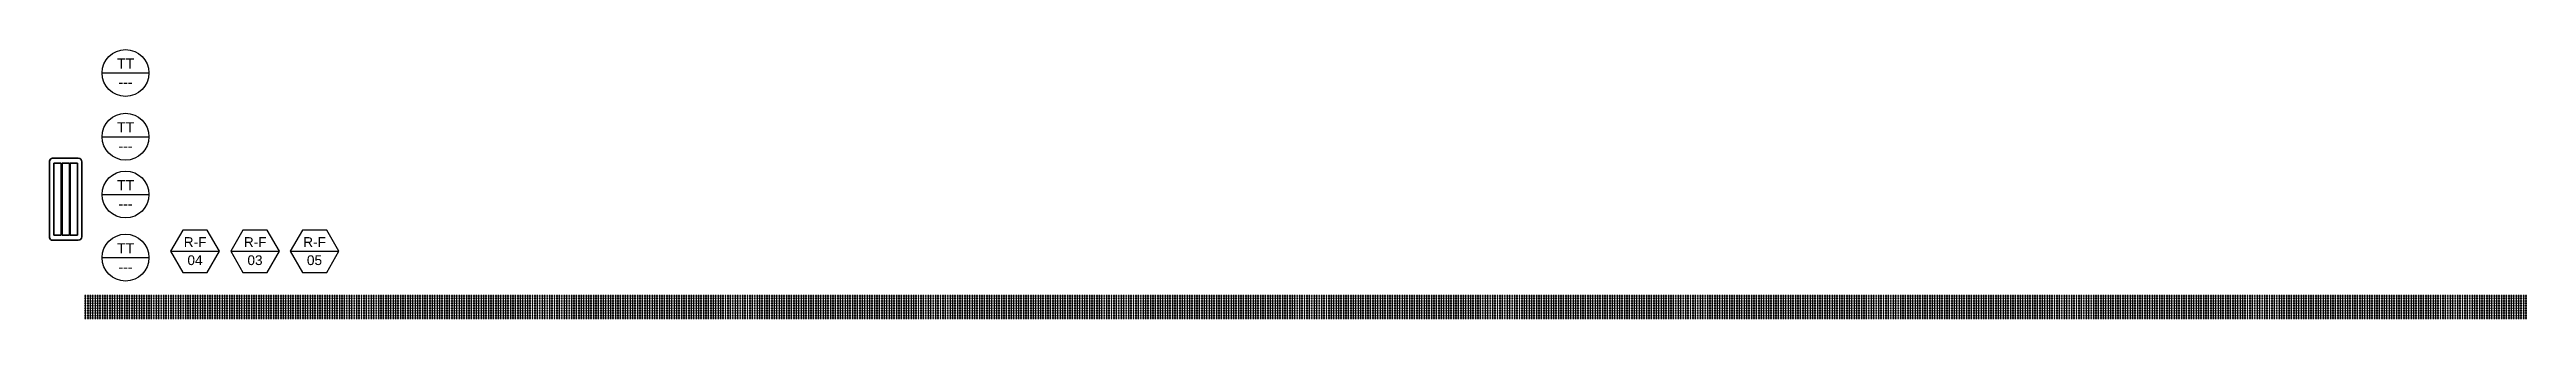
# Model space of a CAD drawing. Header units: millimetres. Extents: x -354 to 24993, y 26 to 2781.
import ezdxf
from ezdxf.enums import TextEntityAlignment as Align

# ---------------------------------------------------------------- set-up
doc = ezdxf.new("R2010")
doc.units = ezdxf.units.MM
for name, color, linetype in [('Abbreviation Symbols', 4, 'Continuous'), ('Controls-Instrumentation', 1, 'Continuous'), ('M100', 4, 'Continuous')]:
    doc.layers.add(name, color=color, linetype=linetype)
doc.styles.get("Standard").update_dxf_attribs({"font": 'arial.ttf'})
doc.styles.add('style1', font='arial.ttf')

# ---------------------------------------------------------------- blocks, each defined once
blk = doc.blocks.new('BLOCK_07')
blk.add_lwpolyline([(0, 0), (10, 0), (10, 10), (0, 10)], close=True)
blk.add_text('SYM', height=2.5).set_placement((5, 5), align=Align.MIDDLE)
blk = doc.blocks.new('Heat-Pump External Unit')
at = {"lineweight": 40}
for p, q in [((-420, 5, 850), (-420, 129, 850)), ((-420, 129, 850), (-420, 129, 830)), ((-420, 129, 830), (-420, 5, 830)), ((-420, 5, 797), (-420, 129, 797)), ((-420, 129, 797), (-420, 129, 777)), ((-420, 129, 777), (-420, 5, 777)), ((-420, 5, 770), (-420, 129, 770)), ((-420, 129, 770), (-420, 129, 750)), ((-420, 129, 750), (-420, 5, 750)), ((-420, 5, 744), (-420, 129, 744)), ((-420, 129, 744), (-420, 129, 724)), ((-420, 129, 724), (-420, 5, 724)), ((-420, 5, 717), (-420, 129, 717)), ((-420, 129, 717), (-420, 129, 697)), ((-420, 129, 697), (-420, 5, 697)), ((-420, 5, 823), (-420, 129, 823)), ((-420, 129, 823), (-420, 129, 803)), ((-420, 129, 803), (-420, 5, 803)), ((-420, 129, 671), (-420, 129, 691)), ((-420, 5, 671), (-420, 129, 671)), ((-420, 129, 691), (-420, 5, 691)), ((-420, 5, 352), (-420, 129, 352)), ((-420, 129, 352), (-420, 129, 372)), ((-420, 129, 372), (-420, 5, 372)), ((-420, 5, 379), (-420, 129, 379)), ((-420, 129, 379), (-420, 129, 399)), ((-420, 129, 399), (-420, 5, 399)), ((-420, 5, 405), (-420, 129, 405)), ((-420, 129, 405), (-420, 129, 425)), ((-420, 129, 425), (-420, 5, 425)), ((-420, 5, 432), (-420, 129, 432)), ((-420, 129, 432), (-420, 129, 452)), ((-420, 129, 452), (-420, 5, 452)), ((-420, 5, 458), (-420, 129, 458)), ((-420, 129, 458), (-420, 129, 478)), ((-420, 129, 478), (-420, 5, 478)), ((-420, 5, 485), (-420, 129, 485)), ((-420, 129, 485), (-420, 129, 505)), ((-420, 129, 505), (-420, 5, 505)), ((-420, 5, 511), (-420, 129, 511)), ((-420, 129, 511), (-420, 129, 531)), ((-420, 129, 531), (-420, 5, 531)), ((-420, 5, 538), (-420, 129, 538)), ((-420, 129, 538), (-420, 129, 558)), ((-420, 129, 558), (-420, 5, 558)), ((-420, 5, 564), (-420, 129, 564)), ((-420, 129, 564), (-420, 129, 584)), ((-420, 129, 584), (-420, 5, 584)), ((-420, 5, 591), (-420, 129, 591)), ((-420, 129, 591), (-420, 129, 611)), ((-420, 129, 611), (-420, 5, 611)), ((-420, 5, 618), (-420, 129, 618)), ((-420, 129, 618), (-420, 129, 638)), ((-420, 129, 638), (-420, 5, 638)), ((-420, 5, 644), (-420, 129, 644)), ((-420, 129, 644), (-420, 129, 664)), ((-420, 129, 664), (-420, 5, 664)), ((-420, 129, 860), (-420, -135, 860)), ((-420, 5, 87), (-420, 129, 87)), ((-420, 129, 87), (-420, 129, 107)), ((-420, 129, 107), (-420, 5, 107)), ((-420, 5, 113), (-420, 129, 113)), ((-420, 129, 113), (-420, 129, 133)), ((-420, 129, 133), (-420, 5, 133)), ((-420, 5, 140), (-420, 129, 140)), ((-420, 129, 140), (-420, 129, 160)), ((-420, 129, 160), (-420, 5, 160)), ((-420, 5, 166), (-420, 129, 166)), ((-420, 129, 166), (-420, 129, 186)), ((-420, 129, 186), (-420, 5, 186)), ((-420, 5, 193), (-420, 129, 193)), ((-420, 129, 193), (-420, 129, 213)), ((-420, 129, 213), (-420, 5, 213)), ((-420, 5, 219), (-420, 129, 219)), ((-420, 129, 219), (-420, 129, 239)), ((-420, 129, 239), (-420, 5, 239)), ((-420, 5, 246), (-420, 129, 246)), ((-420, 129, 246), (-420, 129, 266)), ((-420, 129, 266), (-420, 5, 266)), ((-420, 5, 272), (-420, 129, 272)), ((-420, 129, 272), (-420, 129, 292)), ((-420, 129, 292), (-420, 5, 292)), ((-420, 5, 299), (-420, 129, 299)), ((-420, 129, 299), (-420, 129, 319)), ((-420, 129, 319), (-420, 5, 319)), ((-420, 5, 326), (-420, 129, 326)), ((-420, 129, 326), (-420, 129, 346)), ((-420, 129, 346), (-420, 5, 346)), ((-420, 5, 60), (-420, 129, 60)), ((-420, 129, 60), (-420, 129, 80)), ((-420, 129, 80), (-420, 5, 80)), ((-420, 5, 830), (-420, 5, 850)), ((-420, 5, 777), (-420, 5, 797)), ((-420, 5, 750), (-420, 5, 770)), ((-420, 5, 724), (-420, 5, 744)), ((-420, 5, 697), (-420, 5, 717)), ((-420, 5, 803), (-420, 5, 823)), ((-420, 5, 691), (-420, 5, 671)), ((-420, 5, 372), (-420, 5, 352)), ((-420, 5, 399), (-420, 5, 379)), ((-420, 5, 425), (-420, 5, 405)), ((-420, 5, 452), (-420, 5, 432)), ((-420, 5, 478), (-420, 5, 458)), ((-420, 5, 505), (-420, 5, 485)), ((-420, 5, 531), (-420, 5, 511)), ((-420, 5, 558), (-420, 5, 538)), ((-420, 5, 584), (-420, 5, 564)), ((-420, 5, 611), (-420, 5, 591)), ((-420, 5, 638), (-420, 5, 618)), ((-420, 5, 664), (-420, 5, 644)), ((-420, 5, 107), (-420, 5, 87)), ((-420, 5, 133), (-420, 5, 113)), ((-420, 5, 160), (-420, 5, 140)), ((-420, 5, 186), (-420, 5, 166)), ((-420, 5, 213), (-420, 5, 193)), ((-420, 5, 239), (-420, 5, 219)), ((-420, 5, 266), (-420, 5, 246)), ((-420, 5, 292), (-420, 5, 272)), ((-420, 5, 319), (-420, 5, 299)), ((-420, 5, 346), (-420, 5, 326)), ((-420, 5, 80), (-420, 5, 60)), ((384, 165, 860), (-384, 165, 860)), ((-380, 165, 224), (380, 165, 224)), ((-380, 165, 378), (380, 165, 378)), ((-380, 165, 532), (380, 165, 532)), ((-380, 165, 686), (380, 165, 686)), ((380, 165, 70), (-380, 165, 70)), ((-380, 165, 840), (380, 165, 840)), ((-380, 165, 840), (-380, 165, 70)), ((-369, 121, 880), (369, 121, 880)), ((-369, 46, 880), (-369, 121, 880)), ((369, 46, 880), (-369, 46, 880)), ((-369, 38, 880), (369, 38, 880)), ((-369, -37, 880), (-369, 38, 880)), ((-228, 165, 840), (-228, 165, 70)), ((-76, 165, 840), (-76, 165, 70)), ((76, 165, 840), (76, 165, 70)), ((228, 165, 840), (228, 165, 70)), ((369, 46, 880), (369, 121, 880)), ((369, -37, 880), (369, 38, 880)), ((380, 165, 840), (380, 165, 70)), ((420, -135, 860), (420, 129, 860)), ((-420, -2, 830), (-420, -2, 850)), ((-420, -2, 850), (-420, -135, 850)), ((-420, -135, 830), (-420, -2, 830)), ((-420, -2, 777), (-420, -2, 797)), ((-420, -2, 797), (-420, -135, 797)), ((-420, -135, 777), (-420, -2, 777)), ((-420, -2, 750), (-420, -2, 770)), ((-420, -2, 770), (-420, -135, 770)), ((-420, -135, 750), (-420, -2, 750)), ((-420, -2, 724), (-420, -2, 744)), ((-420, -2, 744), (-420, -135, 744)), ((-420, -135, 724), (-420, -2, 724)), ((-420, -2, 697), (-420, -2, 717)), ((-420, -2, 717), (-420, -135, 717)), ((-420, -135, 697), (-420, -2, 697)), ((-420, -2, 803), (-420, -2, 823)), ((-420, -2, 823), (-420, -135, 823)), ((-420, -135, 803), (-420, -2, 803)), ((-420, -135, 691), (-420, -2, 691)), ((-420, -2, 691), (-420, -2, 671)), ((-420, -2, 671), (-420, -135, 671)), ((-420, -2, 372), (-420, -2, 352)), ((-420, -2, 352), (-420, -135, 352)), ((-420, -135, 372), (-420, -2, 372)), ((-420, -2, 399), (-420, -2, 379)), ((-420, -2, 379), (-420, -135, 379)), ((-420, -135, 399), (-420, -2, 399)), ((-420, -2, 425), (-420, -2, 405)), ((-420, -2, 405), (-420, -135, 405)), ((-420, -135, 425), (-420, -2, 425)), ((-420, -2, 452), (-420, -2, 432)), ((-420, -2, 432), (-420, -135, 432)), ((-420, -135, 452), (-420, -2, 452)), ((-420, -2, 478), (-420, -2, 458)), ((-420, -2, 458), (-420, -135, 458)), ((-420, -135, 478), (-420, -2, 478)), ((-420, -2, 505), (-420, -2, 485)), ((-420, -2, 485), (-420, -135, 485)), ((-420, -135, 505), (-420, -2, 505)), ((-420, -2, 531), (-420, -2, 511)), ((-420, -2, 511), (-420, -135, 511)), ((-420, -135, 531), (-420, -2, 531)), ((-420, -2, 558), (-420, -2, 538)), ((-420, -2, 538), (-420, -135, 538)), ((-420, -135, 558), (-420, -2, 558)), ((-420, -2, 584), (-420, -2, 564)), ((-420, -2, 564), (-420, -135, 564)), ((-420, -135, 584), (-420, -2, 584)), ((-420, -2, 611), (-420, -2, 591)), ((-420, -2, 591), (-420, -135, 591)), ((-420, -135, 611), (-420, -2, 611)), ((-420, -2, 638), (-420, -2, 618)), ((-420, -2, 618), (-420, -135, 618)), ((-420, -135, 638), (-420, -2, 638)), ((-420, -2, 664), (-420, -2, 644)), ((-420, -2, 644), (-420, -135, 644)), ((-420, -135, 664), (-420, -2, 664)), ((-420, -2, 107), (-420, -2, 87)), ((-420, -2, 87), (-420, -135, 87)), ((-420, -135, 107), (-420, -2, 107)), ((-420, -2, 133), (-420, -2, 113)), ((-420, -2, 113), (-420, -135, 113)), ((-420, -135, 133), (-420, -2, 133)), ((-420, -2, 160), (-420, -2, 140)), ((-420, -2, 140), (-420, -135, 140)), ((-420, -135, 160), (-420, -2, 160)), ((-420, -2, 186), (-420, -2, 166)), ((-420, -2, 166), (-420, -135, 166)), ((-420, -135, 186), (-420, -2, 186)), ((-420, -2, 213), (-420, -2, 193)), ((-420, -2, 193), (-420, -135, 193)), ((-420, -135, 213), (-420, -2, 213)), ((-420, -2, 239), (-420, -2, 219)), ((-420, -2, 219), (-420, -135, 219)), ((-420, -135, 239), (-420, -2, 239)), ((-420, -2, 266), (-420, -2, 246)), ((-420, -2, 246), (-420, -135, 246)), ((-420, -135, 266), (-420, -2, 266)), ((-420, -2, 292), (-420, -2, 272)), ((-420, -2, 272), (-420, -135, 272)), ((-420, -135, 292), (-420, -2, 292)), ((-420, -2, 319), (-420, -2, 299)), ((-420, -2, 299), (-420, -135, 299)), ((-420, -135, 319), (-420, -2, 319)), ((-420, -2, 346), (-420, -2, 326)), ((-420, -2, 326), (-420, -135, 326)), ((-420, -135, 346), (-420, -2, 346)), ((-420, -2, 80), (-420, -2, 60)), ((-420, -2, 60), (-420, -135, 60)), ((-420, -135, 80), (-420, -2, 80)), ((-420, -135, 850), (-420, -135, 830)), ((-420, -135, 797), (-420, -135, 777)), ((-420, -135, 770), (-420, -135, 750)), ((-420, -135, 744), (-420, -135, 724)), ((-420, -135, 717), (-420, -135, 697)), ((-420, -135, 823), (-420, -135, 803)), ((-420, -135, 671), (-420, -135, 691)), ((-420, -135, 352), (-420, -135, 372)), ((-420, -135, 379), (-420, -135, 399)), ((-420, -135, 405), (-420, -135, 425)), ((-420, -135, 432), (-420, -135, 452)), ((-420, -135, 458), (-420, -135, 478)), ((-420, -135, 485), (-420, -135, 505)), ((-420, -135, 511), (-420, -135, 531)), ((-420, -135, 538), (-420, -135, 558)), ((-420, -135, 564), (-420, -135, 584)), ((-420, -135, 591), (-420, -135, 611)), ((-420, -135, 618), (-420, -135, 638)), ((-420, -135, 644), (-420, -135, 664)), ((-420, -135, 87), (-420, -135, 107)), ((-420, -135, 113), (-420, -135, 133)), ((-420, -135, 140), (-420, -135, 160)), ((-420, -135, 166), (-420, -135, 186)), ((-420, -135, 193), (-420, -135, 213)), ((-420, -135, 219), (-420, -135, 239)), ((-420, -135, 246), (-420, -135, 266)), ((-420, -135, 272), (-420, -135, 292)), ((-420, -135, 299), (-420, -135, 319)), ((-420, -135, 326), (-420, -135, 346)), ((-420, -135, 60), (-420, -135, 80)), ((-395, -165, 55), (-395, -165, 65)), ((390, -165, 50), (-390, -165, 50)), ((-390, -165, 70), (390, -165, 70)), ((-390, -165, 860), (390, -165, 860)), ((369, -37, 880), (-369, -37, 880)), ((369, -45, 880), (-369, -45, 880)), ((-369, -45, 880), (-369, -120, 880)), ((-369, -120, 880), (369, -120, 880)), ((160, -165, 104), (160, -165, 807)), ((190, -165, 812), (165, -165, 812)), ((190, -165, 99), (165, -165, 99)), ((195, -165, 807), (195, -165, 104)), ((219, -165, 104), (219, -165, 468)), ((249, -165, 99), (224, -165, 99)), ((224, -165, 473), (249, -165, 473)), ((254, -165, 468), (254, -165, 104)), ((289, -165, 104), (289, -165, 468)), ((319, -165, 99), (294, -165, 99)), ((294, -165, 473), (319, -165, 473)), ((324, -165, 468), (324, -165, 104)), ((360, -165, 104), (360, -165, 468)), ((360, -165, 104), (360, -165, 468)), ((390, -165, 99), (365, -165, 99)), ((365, -165, 473), (390, -165, 473)), ((390, -165, 99), (365, -165, 99)), ((365, -165, 473), (390, -165, 473)), ((369, -45, 880), (369, -120, 880)), ((395, -165, 468), (395, -165, 104)), ((395, -165, 55), (395, -165, 65)), ((395, -165, 468), (395, -165, 104)), ((395, -165, 55), (395, -165, 65))]:
    blk.add_line(p, q, dxfattribs=at)
at = {"lineweight": 40, "extrusion": (-3.27508e-15, 0, -1)}
blk.add_arc((384, 129, -860), 36, 0, 90, dxfattribs=at)
at = {"lineweight": 40}
for centre, radius, start, end in [((384, 129, 860), 36, 0, 90), ((-390, -135, 860), 30, 180, 270), ((390, -135, 860), 30, 270, 0)]:
    blk.add_arc(centre, radius, start, end, dxfattribs=at)
at = {"lineweight": 40, "extrusion": (-3.2263e-15, -1, 0)}
for centre, start, end in [((-390, 55, 165), 180, 270), ((165, 807, 165), 90, 180), ((190, 104, 165), 270, 360), ((249, 104, 165), 270, 0), ((319, 104, 165), 270, 0), ((390, 104, 165), 270, 360), ((390, 65, 165), 0, 90), ((390, 104, 165), 270, 0), ((390, 65, 165), 0, 90)]:
    blk.add_arc(centre, 5, start, end, dxfattribs=at)
at = {"lineweight": 40, "extrusion": (3.2263e-15, 1, 0)}
for centre, start, end in [((390, 65, -165), 0, 90), ((-165, 104, -165), 270, 0), ((-190, 807, -165), 90, 180), ((-224, 104, -165), 270, 0), ((-224, 468, -165), 0, 90), ((-249, 468, -165), 90, 180), ((-294, 104, -165), 270, 0), ((-294, 468, -165), 0, 90), ((-319, 468, -165), 90, 180), ((-365, 104, -165), 270, 0), ((-365, 468, -165), 360, 90), ((-365, 104, -165), 270, 0), ((-365, 468, -165), 0, 90), ((-390, 468, -165), 90, 180), ((-390, 55, -165), 180, 270), ((-390, 468, -165), 90, 180), ((-390, 55, -165), 180, 270)]:
    blk.add_arc(centre, 5, start, end, dxfattribs=at)
at = {"color": 1}
blk.add_attdef('PRODUCTCODE', (0, 0), '', height=1.8, dxfattribs=at)
at = {"color": 2}
for tag in ['CODE', 'POSITIONCODE', 'SECTIONCODE']:
    blk.add_attdef(tag, (0, 0), '', height=1.2, dxfattribs=at)
at = {"flags": 1}
blk.add_attdef('DEEPLINK', (0, 0), '', height=0.004, dxfattribs=at)
blk = doc.blocks.new('Thermostat')
at = {"layer": 'Controls-Instrumentation'}
blk.add_line((250, 400), (950, 400), dxfattribs=at)
blk.add_circle((600, 400), 350, dxfattribs=at)
at = {"layer": 'Controls-Instrumentation', "style": 'style1'}
for p in [(601, 466), (599, 186)]:
    blk.add_attdef('---', text='', height=150, dxfattribs=at).set_placement(p, align=Align.CENTER)
blk = doc.blocks.new('RadTag')
at = {"layer": 'Abbreviation Symbols'}
blk.add_line((125, 500), (875, 500), dxfattribs=at)
blk.add_lwpolyline([(313, 175), (688, 175), (875, 500), (688, 825), (313, 825), (125, 500)], close=True, dxfattribs=at)
at = {"layer": 'Abbreviation Symbols', "style": 'style1'}
for p in [(501, 566), (499, 286)]:
    blk.add_attdef('---', text='', height=150, dxfattribs=at).set_placement(p, align=Align.CENTER)

msp = doc.modelspace()

# ---------------------------------------------------------------- block references
for p in [(8, 251), (33, 251), (58, 251), (83, 251), (108, 251), (133, 251), (158, 251), (183, 251), (208, 251), (233, 251), (258, 251), (283, 251), (308, 251), (333, 251), (358, 251), (383, 251), (408, 251), (433, 251), (458, 251), (483, 251), (508, 251), (533, 251), (558, 251), (583, 251), (608, 251), (633, 251), (658, 251), (683, 251), (708, 251), (733, 251), (758, 251), (783, 251), (808, 251), (833, 251), (858, 251), (883, 251), (908, 251), (933, 251), (958, 251), (983, 251), (1008, 251), (1033, 251), (1058, 251), (1083, 251), (1108, 251), (1133, 251), (1158, 251), (1183, 251), (1208, 251), (1233, 251), (1258, 251), (1283, 251), (1308, 251), (1333, 251), (1358, 251), (1383, 251), (1408, 251), (1433, 251), (1458, 251), (1483, 251), (1508, 251), (1533, 251), (1558, 251), (1583, 251), (1608, 251), (1633, 251), (1658, 251), (1683, 251), (1708, 251), (1733, 251), (1758, 251), (1783, 251), (1808, 251), (1833, 251), (1858, 251), (1883, 251), (1908, 251), (1933, 251), (1958, 251), (1983, 251), (2008, 251), (2033, 251), (2058, 251), (2083, 251), (2108, 251), (2133, 251), (2158, 251), (2183, 251), (2208, 251), (2233, 251), (2258, 251), (2283, 251), (2308, 251), (2333, 251), (2358, 251), (2383, 251), (2408, 251), (2433, 251), (2458, 251), (2483, 251), (2508, 251), (2533, 251), (2558, 251), (2583, 251), (2608, 251), (2633, 251), (2658, 251), (2683, 251), (2708, 251), (2733, 251), (2758, 251), (2783, 251), (2808, 251), (2833, 251), (2858, 251), (2883, 251), (2908, 251), (2933, 251), (2958, 251), (2983, 251), (3008, 251), (3033, 251), (3058, 251), (3083, 251), (3108, 251), (3133, 251), (3158, 251), (3183, 251), (3208, 251), (3233, 251), (3258, 251), (3283, 251), (3308, 251), (3333, 251), (3358, 251), (3383, 251), (3408, 251), (3433, 251), (3458, 251), (3483, 251), (3508, 251), (3533, 251), (3558, 251), (3583, 251), (3608, 251), (3633, 251), (3658, 251), (3683, 251), (3708, 251), (3733, 251), (3758, 251), (3783, 251), (3808, 251), (3833, 251), (3858, 251), (3883, 251), (3908, 251), (3933, 251), (3958, 251), (3983, 251), (4008, 251), (4033, 251), (4058, 251), (4083, 251), (4108, 251), (4133, 251), (4158, 251), (4183, 251), (4208, 251), (4233, 251), (4258, 251), (4283, 251), (4308, 251), (4333, 251), (4358, 251), (4383, 251), (4408, 251), (4433, 251), (4458, 251), (4483, 251), (4508, 251), (4533, 251), (4558, 251), (4583, 251), (4608, 251), (4633, 251), (4658, 251), (4683, 251), (4708, 251), (4733, 251), (4758, 251), (4783, 251), (4808, 251), (4833, 251), (4858, 251), (4883, 251), (4908, 251), (4933, 251), (4958, 251), (4983, 251), (5008, 251), (5033, 251), (5058, 251), (5083, 251), (5108, 251), (5133, 251), (5158, 251), (5183, 251), (5208, 251), (5233, 251), (5258, 251), (5283, 251), (5308, 251), (5333, 251), (5358, 251), (5383, 251), (5408, 251), (5433, 251), (5458, 251), (5483, 251), (5508, 251), (5533, 251), (5558, 251), (5583, 251), (5608, 251), (5633, 251), (5658, 251), (5683, 251), (5708, 251), (5733, 251), (5758, 251), (5783, 251), (5808, 251), (5833, 251), (5858, 251), (5883, 251), (5908, 251), (5933, 251), (5958, 251), (5983, 251), (6008, 251), (6033, 251), (6058, 251), (6083, 251), (6108, 251), (6133, 251), (6158, 251), (6183, 251), (6208, 251), (6233, 251), (6258, 251), (6283, 251), (6308, 251), (6333, 251), (6358, 251), (6383, 251), (6408, 251), (6433, 251), (6458, 251), (6483, 251), (6508, 251), (6533, 251), (6558, 251), (6583, 251), (6608, 251), (6633, 251), (6658, 251), (6683, 251), (6708, 251), (6733, 251), (6758, 251), (6783, 251), (6808, 251), (6833, 251), (6858, 251), (6883, 251), (6908, 251), (6933, 251), (6958, 251), (6983, 251), (7008, 251), (7033, 251), (7058, 251), (7083, 251), (7108, 251), (7133, 251), (7158, 251), (7183, 251), (7208, 251), (7233, 251), (7258, 251), (7283, 251), (7308, 251), (7333, 251), (7358, 251), (7383, 251), (7408, 251), (7433, 251), (7458, 251), (7483, 251), (7508, 251), (7533, 251), (7558, 251), (7583, 251), (7608, 251), (7633, 251), (7658, 251), (7683, 251), (7708, 251), (7733, 251), (7758, 251), (7783, 251), (7808, 251), (7833, 251), (7858, 251), (7883, 251), (7908, 251), (7933, 251), (7958, 251), (7983, 251), (8008, 251), (8033, 251), (8058, 251), (8083, 251), (8108, 251), (8133, 251), (8158, 251), (8183, 251), (8208, 251), (8233, 251), (8258, 251), (8283, 251), (8308, 251), (8333, 251), (8358, 251), (8383, 251), (8408, 251), (8433, 251), (8458, 251), (8483, 251), (8508, 251), (8533, 251), (8558, 251), (8583, 251), (8608, 251), (8633, 251), (8658, 251), (8683, 251), (8708, 251), (8733, 251), (8758, 251), (8783, 251), (8808, 251), (8833, 251), (8858, 251), (8883, 251), (8908, 251), (8933, 251), (8958, 251), (8983, 251), (9008, 251), (9033, 251), (9058, 251), (9083, 251), (9108, 251), (9133, 251), (9158, 251), (9183, 251), (9208, 251), (9233, 251), (9258, 251), (9283, 251), (9308, 251), (9333, 251), (9358, 251), (9383, 251), (9408, 251), (9433, 251), (9458, 251), (9483, 251), (9508, 251), (9533, 251), (9558, 251), (9583, 251), (9608, 251), (9633, 251), (9658, 251), (9683, 251), (9708, 251), (9733, 251), (9758, 251), (9783, 251), (9808, 251), (9833, 251), (9858, 251), (9883, 251), (9908, 251), (9933, 251), (9958, 251), (9983, 251), (10008, 251), (10033, 251), (10058, 251), (10083, 251), (10108, 251), (10133, 251), (10158, 251), (10183, 251), (10208, 251), (10233, 251), (10258, 251), (10283, 251), (10308, 251), (10333, 251), (10358, 251), (10383, 251), (10408, 251), (10433, 251), (10458, 251), (10483, 251), (10508, 251), (10533, 251), (10558, 251), (10583, 251), (10608, 251), (10633, 251), (10658, 251), (10683, 251), (10708, 251), (10733, 251), (10758, 251), (10783, 251), (10808, 251), (10833, 251), (10858, 251), (10883, 251), (10908, 251), (10933, 251), (10958, 251), (10983, 251), (11008, 251), (11033, 251), (11058, 251), (11083, 251), (11108, 251), (11133, 251), (11158, 251), (11183, 251), (11208, 251), (11233, 251), (11258, 251), (11283, 251), (11308, 251), (11333, 251), (11358, 251), (11383, 251), (11408, 251), (11433, 251), (11458, 251), (11483, 251), (11508, 251), (11533, 251), (11558, 251), (11583, 251), (11608, 251), (11633, 251), (11658, 251), (11683, 251), (11708, 251), (11733, 251), (11758, 251), (11783, 251), (11808, 251), (11833, 251), (11858, 251), (11883, 251), (11908, 251), (11933, 251), (11958, 251), (11983, 251), (12008, 251), (12033, 251), (12058, 251), (12083, 251), (12108, 251), (12133, 251), (12158, 251), (12183, 251), (12208, 251), (12233, 251), (12258, 251), (12283, 251), (12308, 251), (12333, 251), (12358, 251), (12383, 251), (12408, 251), (12433, 251), (12458, 251), (12483, 251), (12508, 251), (12533, 251), (12558, 251), (12583, 251), (12608, 251), (12633, 251), (12658, 251), (12683, 251), (12708, 251), (12733, 251), (12758, 251), (12783, 251), (12808, 251), (12833, 251), (12858, 251), (12883, 251), (12908, 251), (12933, 251), (12958, 251), (12983, 251), (13008, 251), (13033, 251), (13058, 251), (13083, 251), (13108, 251), (13133, 251), (13158, 251), (13183, 251), (13208, 251), (13233, 251), (13258, 251), (13283, 251), (13308, 251), (13333, 251), (13358, 251), (13383, 251), (13408, 251), (13433, 251), (13458, 251), (13483, 251), (13508, 251), (13533, 251), (13558, 251), (13583, 251), (13608, 251), (13633, 251), (13658, 251), (13683, 251), (13708, 251), (13733, 251), (13758, 251), (13783, 251), (13808, 251), (13833, 251), (13858, 251), (13883, 251), (13908, 251), (13933, 251), (13958, 251), (13983, 251), (14008, 251), (14033, 251), (14058, 251), (14083, 251), (14108, 251), (14133, 251), (14158, 251), (14183, 251), (14208, 251), (14233, 251), (14258, 251), (14283, 251), (14308, 251), (14333, 251), (14358, 251), (14383, 251), (14408, 251), (14433, 251), (14458, 251), (14483, 251), (14508, 251), (14533, 251), (14558, 251), (14583, 251), (14608, 251), (14633, 251), (14658, 251), (14683, 251), (14708, 251), (14733, 251), (14758, 251), (14783, 251), (14808, 251), (14833, 251), (14858, 251), (14883, 251), (14908, 251), (14933, 251), (14958, 251), (14983, 251), (15008, 251), (15033, 251), (15058, 251), (15083, 251), (15108, 251), (15133, 251), (15158, 251), (15183, 251), (15208, 251), (15233, 251), (15258, 251), (15283, 251), (15308, 251), (15333, 251), (15358, 251), (15383, 251), (15408, 251), (15433, 251), (15458, 251), (15483, 251), (15508, 251), (15533, 251), (15558, 251), (15583, 251), (15608, 251), (15633, 251), (15658, 251), (15683, 251), (15708, 251), (15733, 251), (15758, 251), (15783, 251), (15808, 251), (15833, 251), (15858, 251), (15883, 251), (15908, 251), (15933, 251), (15958, 251), (15983, 251), (16008, 251), (16033, 251), (16058, 251), (16083, 251), (16108, 251), (16133, 251), (16158, 251), (16183, 251), (16208, 251), (16233, 251), (16258, 251), (16283, 251), (16308, 251), (16333, 251), (16358, 251), (16383, 251), (16408, 251), (16433, 251), (16458, 251), (16483, 251), (16508, 251), (16533, 251), (16558, 251), (16583, 251), (16608, 251), (16633, 251), (16658, 251), (16683, 251), (16708, 251), (16733, 251), (16758, 251), (16783, 251), (16808, 251), (16833, 251), (16858, 251), (16883, 251), (16908, 251), (16933, 251), (16958, 251), (16983, 251), (17008, 251), (17033, 251), (17058, 251), (17083, 251), (17108, 251), (17133, 251), (17158, 251), (17183, 251), (17208, 251), (17233, 251), (17258, 251), (17283, 251), (17308, 251), (17333, 251), (17358, 251), (17383, 251), (17408, 251), (17433, 251), (17458, 251), (17483, 251), (17508, 251), (17533, 251), (17558, 251), (17583, 251), (17608, 251), (17633, 251), (17658, 251), (17683, 251), (17708, 251), (17733, 251), (17758, 251), (17783, 251), (17808, 251), (17833, 251), (17858, 251), (17883, 251), (17908, 251), (17933, 251), (17958, 251), (17983, 251), (18008, 251), (18033, 251), (18058, 251), (18083, 251), (18108, 251), (18133, 251), (18158, 251), (18183, 251), (18208, 251), (18233, 251), (18258, 251), (18283, 251), (18308, 251), (18333, 251), (18358, 251), (18383, 251), (18408, 251), (18433, 251), (18458, 251), (18483, 251), (18508, 251), (18533, 251), (18558, 251), (18583, 251), (18608, 251), (18633, 251), (18658, 251), (18683, 251), (18708, 251), (18733, 251), (18758, 251), (18783, 251), (18808, 251), (18833, 251), (18858, 251), (18883, 251), (18908, 251), (18933, 251), (18958, 251), (18983, 251), (19008, 251), (19033, 251), (19058, 251), (19083, 251), (19108, 251), (19133, 251), (19158, 251), (19183, 251), (19208, 251), (19233, 251), (19258, 251), (19283, 251), (19308, 251), (19333, 251), (19358, 251), (19383, 251), (19408, 251), (19433, 251), (19458, 251), (19483, 251), (19508, 251), (19533, 251), (19558, 251), (19583, 251), (19608, 251), (19633, 251), (19658, 251), (19683, 251), (19708, 251), (19733, 251), (19758, 251), (19783, 251), (19808, 251), (19833, 251), (19858, 251), (19883, 251), (19908, 251), (19933, 251), (19958, 251), (19983, 251), (20008, 251), (20033, 251), (20058, 251), (20083, 251), (20108, 251), (20133, 251), (20158, 251), (20183, 251), (20208, 251), (20233, 251), (20258, 251), (20283, 251), (20308, 251), (20333, 251), (20358, 251), (20383, 251), (20408, 251), (20433, 251), (20458, 251), (20483, 251), (20508, 251), (20533, 251), (20558, 251), (20583, 251), (20608, 251), (20633, 251), (20658, 251), (20683, 251), (20708, 251), (20733, 251), (20758, 251), (20783, 251), (20808, 251), (20833, 251), (20858, 251), (20883, 251), (20908, 251), (20933, 251), (20958, 251), (20983, 251), (21008, 251), (21033, 251), (21058, 251), (21083, 251), (21108, 251), (21133, 251), (21158, 251), (21183, 251), (21208, 251), (21233, 251), (21258, 251), (21283, 251), (21308, 251), (21333, 251), (21358, 251), (21383, 251), (21408, 251), (21433, 251), (21458, 251), (21483, 251), (21508, 251), (21533, 251), (21558, 251), (21583, 251), (21608, 251), (21633, 251), (21658, 251), (21683, 251), (21708, 251), (21733, 251), (21758, 251), (21783, 251), (21808, 251), (21833, 251), (21858, 251), (21883, 251), (21908, 251), (21933, 251), (21958, 251), (21983, 251), (22008, 251), (22033, 251), (22058, 251), (22083, 251), (22108, 251), (22133, 251), (22158, 251), (22183, 251), (22208, 251), (22233, 251), (22258, 251), (22283, 251), (22308, 251), (22333, 251), (22358, 251), (22383, 251), (22408, 251), (22433, 251), (22458, 251), (22483, 251), (22508, 251), (22533, 251), (22558, 251), (22583, 251), (22608, 251), (22633, 251), (22658, 251), (22683, 251), (22708, 251), (22733, 251), (22758, 251), (22783, 251), (22808, 251), (22833, 251), (22858, 251), (22883, 251), (22908, 251), (22933, 251), (22958, 251), (22983, 251), (23008, 251), (23033, 251), (23058, 251), (23083, 251), (23108, 251), (23133, 251), (23158, 251), (23183, 251), (23208, 251), (23233, 251), (23258, 251), (23283, 251), (23308, 251), (23333, 251), (23358, 251), (23383, 251), (23408, 251), (23433, 251), (23458, 251), (23483, 251), (23508, 251), (23533, 251), (23558, 251), (23583, 251), (23608, 251), (23633, 251), (23658, 251), (23683, 251), (23708, 251), (23733, 251), (23758, 251), (23783, 251), (23808, 251), (23833, 251), (23858, 251), (23883, 251), (23908, 251), (23933, 251), (23958, 251), (23983, 251), (24008, 251), (24033, 251), (24058, 251), (24083, 251), (24108, 251), (24133, 251), (24158, 251), (24183, 251), (24208, 251), (24233, 251), (24258, 251), (24283, 251), (24308, 251), (24333, 251), (24358, 251), (24383, 251), (24408, 251), (24433, 251), (24458, 251), (24483, 251), (24508, 251), (24533, 251), (24558, 251), (24583, 251), (24608, 251), (24633, 251), (24658, 251), (24683, 251), (24708, 251), (24733, 251), (24758, 251), (24783, 251), (24808, 251), (24833, 251), (24858, 251), (24883, 251), (24908, 251), (24933, 251), (24958, 251), (24983, 251), (8, 226), (8, 201), (8, 176), (8, 151), (8, 126), (8, 101), (8, 76), (8, 51), (8, 26), (33, 226), (33, 201), (33, 176), (33, 151), (33, 126), (33, 101), (33, 76), (33, 51), (33, 26), (58, 226), (58, 201), (58, 176), (58, 151), (58, 126), (58, 101), (58, 76), (58, 51), (58, 26), (83, 226), (83, 201), (83, 176), (83, 151), (83, 126), (83, 101), (83, 76), (83, 51), (83, 26), (108, 226), (108, 201), (108, 176), (108, 151), (108, 126), (108, 101), (108, 76), (108, 51), (108, 26), (133, 226), (133, 201), (133, 176), (133, 151), (133, 126), (133, 101), (133, 76), (133, 51), (133, 26), (158, 226), (158, 201), (158, 176), (158, 151), (158, 126), (158, 101), (158, 76), (158, 51), (158, 26), (183, 226), (183, 201), (183, 176), (183, 151), (183, 126), (183, 101), (183, 76), (183, 51), (183, 26), (208, 226), (208, 201), (208, 176), (208, 151), (208, 126), (208, 101), (208, 76), (208, 51), (208, 26), (233, 226), (233, 201), (233, 176), (233, 151), (233, 126), (233, 101), (233, 76), (233, 51), (233, 26), (258, 226), (258, 201), (258, 176), (258, 151), (258, 126), (258, 101), (258, 76), (258, 51), (258, 26), (283, 226), (283, 201), (283, 176), (283, 151), (283, 126), (283, 101), (283, 76), (283, 51), (283, 26), (308, 226), (308, 201), (308, 176), (308, 151), (308, 126), (308, 101), (308, 76), (308, 51), (308, 26), (333, 226), (333, 201), (333, 176), (333, 151), (333, 126), (333, 101), (333, 76), (333, 51), (333, 26), (358, 226), (358, 201), (358, 176), (358, 151), (358, 126), (358, 101), (358, 76), (358, 51), (358, 26), (383, 226), (383, 201), (383, 176), (383, 151), (383, 126), (383, 101), (383, 76), (383, 51), (383, 26), (408, 226), (408, 201), (408, 176), (408, 151), (408, 126), (408, 101), (408, 76), (408, 51), (408, 26), (433, 226), (433, 201), (433, 176), (433, 151), (433, 126), (433, 101), (433, 76), (433, 51), (433, 26), (458, 226), (458, 201), (458, 176), (458, 151), (458, 126), (458, 101), (458, 76), (458, 51), (458, 26), (483, 226), (483, 201), (483, 176), (483, 151), (483, 126), (483, 101), (483, 76), (483, 51), (483, 26), (508, 226), (508, 201), (508, 176), (508, 151), (508, 126), (508, 101), (508, 76), (508, 51), (508, 26), (533, 226), (533, 201), (533, 176), (533, 151), (533, 126), (533, 101), (533, 76), (533, 51), (533, 26), (558, 226), (558, 201), (558, 176), (558, 151), (558, 126), (558, 101), (558, 76), (558, 51), (558, 26), (583, 226), (583, 201), (583, 176), (583, 151), (583, 126), (583, 101), (583, 76), (583, 51), (583, 26), (608, 226), (608, 201), (608, 176), (608, 151), (608, 126), (608, 101), (608, 76), (608, 51), (608, 26), (633, 226), (633, 201), (633, 176), (633, 151), (633, 126), (633, 101), (633, 76), (633, 51), (633, 26), (658, 226), (658, 201), (658, 176), (658, 151), (658, 126), (658, 101), (658, 76), (658, 51), (658, 26), (683, 226), (683, 201), (683, 176), (683, 151), (683, 126), (683, 101), (683, 76), (683, 51), (683, 26), (708, 226), (708, 201), (708, 176), (708, 151), (708, 126), (708, 101), (708, 76), (708, 51), (708, 26), (733, 226), (733, 201), (733, 176), (733, 151), (733, 126), (733, 101), (733, 76), (733, 51), (733, 26), (758, 226), (758, 201), (758, 176), (758, 151), (758, 126), (758, 101), (758, 76), (758, 51), (758, 26), (783, 226), (783, 201), (783, 176), (783, 151), (783, 126), (783, 101), (783, 76), (783, 51), (783, 26), (808, 226), (808, 201), (808, 176), (808, 151), (808, 126), (808, 101), (808, 76), (808, 51), (808, 26), (833, 226), (833, 201), (833, 176), (833, 151), (833, 126), (833, 101), (833, 76), (833, 51), (833, 26), (858, 226), (858, 201), (858, 176), (858, 151), (858, 126), (858, 101), (858, 76), (858, 51), (858, 26), (883, 226), (883, 201), (883, 176), (883, 151), (883, 126), (883, 101), (883, 76), (883, 51), (883, 26), (908, 226), (908, 201), (908, 176), (908, 151), (908, 126), (908, 101), (908, 76), (908, 51), (908, 26), (933, 226), (933, 201), (933, 176), (933, 151), (933, 126), (933, 101), (933, 76), (933, 51), (933, 26), (958, 226), (958, 201), (958, 176), (958, 151), (958, 126), (958, 101), (958, 76), (958, 51), (958, 26), (983, 226), (983, 201), (983, 176), (983, 151), (983, 126), (983, 101), (983, 76), (983, 51), (983, 26), (1008, 226), (1008, 201), (1008, 176), (1008, 151), (1008, 126), (1008, 101), (1008, 76), (1008, 51), (1008, 26), (1033, 226), (1033, 201), (1033, 176), (1033, 151), (1033, 126), (1033, 101), (1033, 76), (1033, 51), (1033, 26), (1058, 226), (1058, 201), (1058, 176), (1058, 151), (1058, 126), (1058, 101), (1058, 76), (1058, 51), (1058, 26), (1083, 226), (1083, 201), (1083, 176), (1083, 151), (1083, 126), (1083, 101), (1083, 76), (1083, 51), (1083, 26), (1108, 226), (1108, 201), (1108, 176), (1108, 151), (1108, 126), (1108, 101), (1108, 76), (1108, 51), (1108, 26), (1133, 226), (1133, 201), (1133, 176), (1133, 151), (1133, 126), (1133, 101), (1133, 76), (1133, 51), (1133, 26), (1158, 226), (1158, 201), (1158, 176), (1158, 151), (1158, 126), (1158, 101), (1158, 76), (1158, 51), (1158, 26), (1183, 226), (1183, 201), (1183, 176), (1183, 151), (1183, 126), (1183, 101), (1183, 76), (1183, 51), (1183, 26), (1208, 226), (1208, 201), (1208, 176), (1208, 151), (1208, 126), (1208, 101), (1208, 76), (1208, 51), (1208, 26), (1233, 226), (1233, 201), (1233, 176), (1233, 151), (1233, 126), (1233, 101), (1233, 76), (1233, 51), (1233, 26), (1258, 226), (1258, 201), (1258, 176), (1258, 151), (1258, 126), (1258, 101), (1258, 76), (1258, 51), (1258, 26), (1283, 226), (1283, 201), (1283, 176), (1283, 151), (1283, 126), (1283, 101), (1283, 76), (1283, 51), (1283, 26), (1308, 226), (1308, 201), (1308, 176), (1308, 151), (1308, 126), (1308, 101), (1308, 76), (1308, 51), (1308, 26), (1333, 226), (1333, 201), (1333, 176), (1333, 151), (1333, 126), (1333, 101), (1333, 76), (1333, 51), (1333, 26), (1358, 226), (1358, 201), (1358, 176), (1358, 151), (1358, 126), (1358, 101), (1358, 76), (1358, 51), (1358, 26), (1383, 226), (1383, 201), (1383, 176), (1383, 151), (1383, 126), (1383, 101), (1383, 76), (1383, 51), (1383, 26), (1408, 226), (1408, 201), (1408, 176), (1408, 151), (1408, 126), (1408, 101), (1408, 76), (1408, 51), (1408, 26), (1433, 226), (1433, 201), (1433, 176), (1433, 151), (1433, 126), (1433, 101), (1433, 76), (1433, 51), (1433, 26), (1458, 226), (1458, 201), (1458, 176), (1458, 151), (1458, 126), (1458, 101), (1458, 76), (1458, 51), (1458, 26), (1483, 226), (1483, 201), (1483, 176), (1483, 151), (1483, 126), (1483, 101), (1483, 76), (1483, 51), (1483, 26), (1508, 226), (1508, 201), (1508, 176), (1508, 151), (1508, 126), (1508, 101), (1508, 76), (1508, 51), (1508, 26), (1533, 226), (1533, 201), (1533, 176), (1533, 151), (1533, 126), (1533, 101), (1533, 76), (1533, 51), (1533, 26), (1558, 226), (1558, 201), (1558, 176), (1558, 151), (1558, 126), (1558, 101), (1558, 76), (1558, 51), (1558, 26), (1583, 226), (1583, 201), (1583, 176), (1583, 151), (1583, 126), (1583, 101), (1583, 76), (1583, 51), (1583, 26), (1608, 226), (1608, 201), (1608, 176), (1608, 151), (1608, 126), (1608, 101), (1608, 76), (1608, 51), (1608, 26), (1633, 226), (1633, 201), (1633, 176), (1633, 151), (1633, 126), (1633, 101), (1633, 76), (1633, 51), (1633, 26), (1658, 226), (1658, 201), (1658, 176), (1658, 151), (1658, 126), (1658, 101), (1658, 76), (1658, 51), (1658, 26), (1683, 226), (1683, 201), (1683, 176), (1683, 151), (1683, 126), (1683, 101), (1683, 76), (1683, 51), (1683, 26), (1708, 226), (1708, 201), (1708, 176), (1708, 151), (1708, 126), (1708, 101), (1708, 76), (1708, 51), (1708, 26), (1733, 226), (1733, 201), (1733, 176), (1733, 151), (1733, 126), (1733, 101), (1733, 76), (1733, 51), (1733, 26), (1758, 226), (1758, 201), (1758, 176), (1758, 151), (1758, 126), (1758, 101), (1758, 76), (1758, 51), (1758, 26), (1783, 226), (1783, 201), (1783, 176), (1783, 151), (1783, 126), (1783, 101), (1783, 76), (1783, 51), (1783, 26), (1808, 226), (1808, 201), (1808, 176), (1808, 151), (1808, 126), (1808, 101), (1808, 76), (1808, 51), (1808, 26), (1833, 226), (1833, 201), (1833, 176), (1833, 151), (1833, 126), (1833, 101), (1833, 76), (1833, 51), (1833, 26), (1858, 226), (1858, 201), (1858, 176), (1858, 151), (1858, 126), (1858, 101), (1858, 76), (1858, 51), (1858, 26), (1883, 226), (1883, 201), (1883, 176), (1883, 151), (1883, 126), (1883, 101), (1883, 76), (1883, 51), (1883, 26), (1908, 226), (1908, 201), (1908, 176), (1908, 151), (1908, 126), (1908, 101), (1908, 76), (1908, 51), (1908, 26), (1933, 226), (1933, 201), (1933, 176), (1933, 151), (1933, 126), (1933, 101), (1933, 76), (1933, 51), (1933, 26), (1958, 226), (1958, 201), (1958, 176), (1958, 151), (1958, 126), (1958, 101), (1958, 76), (1958, 51), (1958, 26), (1983, 226), (1983, 201), (1983, 176), (1983, 151), (1983, 126), (1983, 101), (1983, 76), (1983, 51), (1983, 26), (2008, 226), (2008, 201), (2008, 176), (2008, 151), (2008, 126), (2008, 101), (2008, 76), (2008, 51), (2008, 26), (2033, 226), (2033, 201), (2033, 176), (2033, 151), (2033, 126), (2033, 101), (2033, 76), (2033, 51), (2033, 26), (2058, 226), (2058, 201), (2058, 176), (2058, 151), (2058, 126), (2058, 101), (2058, 76), (2058, 51), (2058, 26), (2083, 226), (2083, 201), (2083, 176), (2083, 151), (2083, 126), (2083, 101), (2083, 76), (2083, 51), (2083, 26), (2108, 226), (2108, 201), (2108, 176), (2108, 151), (2108, 126), (2108, 101), (2108, 76), (2108, 51), (2108, 26), (2133, 226), (2133, 201), (2133, 176), (2133, 151), (2133, 126), (2133, 101), (2133, 76), (2133, 51), (2133, 26), (2158, 226), (2158, 201), (2158, 176), (2158, 151), (2158, 126), (2158, 101), (2158, 76), (2158, 51), (2158, 26), (2183, 226), (2183, 201), (2183, 176), (2183, 151), (2183, 126), (2183, 101), (2183, 76), (2183, 51), (2183, 26), (2208, 226), (2208, 201), (2208, 176), (2208, 151), (2208, 126), (2208, 101), (2208, 76), (2208, 51), (2208, 26), (2233, 226), (2233, 201), (2233, 176), (2233, 151), (2233, 126), (2233, 101), (2233, 76), (2233, 51), (2233, 26), (2258, 226), (2258, 201), (2258, 176), (2258, 151), (2258, 126), (2258, 101), (2258, 76), (2258, 51), (2258, 26), (2283, 226), (2283, 201), (2283, 176), (2283, 151), (2283, 126), (2283, 101), (2283, 76), (2283, 51), (2283, 26), (2308, 226), (2308, 201), (2308, 176), (2308, 151), (2308, 126), (2308, 101), (2308, 76), (2308, 51), (2308, 26), (2333, 226), (2333, 201), (2333, 176), (2333, 151), (2333, 126), (2333, 101), (2333, 76), (2333, 51), (2333, 26), (2358, 226), (2358, 201), (2358, 176), (2358, 151), (2358, 126), (2358, 101), (2358, 76), (2358, 51), (2358, 26), (2383, 226), (2383, 201), (2383, 176), (2383, 151), (2383, 126), (2383, 101), (2383, 76), (2383, 51), (2383, 26), (2408, 226), (2408, 201), (2408, 176), (2408, 151), (2408, 126), (2408, 101), (2408, 76), (2408, 51), (2408, 26), (2433, 226), (2433, 201), (2433, 176), (2433, 151), (2433, 126), (2433, 101), (2433, 76), (2433, 51), (2433, 26), (2458, 226), (2458, 201), (2458, 176), (2458, 151), (2458, 126), (2458, 101), (2458, 76), (2458, 51), (2458, 26), (2483, 226), (2483, 201), (2483, 176), (2483, 151), (2483, 126), (2483, 101), (2483, 76), (2483, 51), (2483, 26), (2508, 226), (2508, 201), (2508, 176), (2508, 151), (2508, 126), (2508, 101), (2508, 76), (2508, 51), (2508, 26), (2533, 226), (2533, 201), (2533, 176), (2533, 151), (2533, 126), (2533, 101), (2533, 76), (2533, 51), (2533, 26), (2558, 226), (2558, 201), (2558, 176), (2558, 151), (2558, 126), (2558, 101), (2558, 76), (2558, 51), (2558, 26), (2583, 226), (2583, 201), (2583, 176), (2583, 151), (2583, 126), (2583, 101), (2583, 76), (2583, 51), (2583, 26), (2608, 226), (2608, 201), (2608, 176), (2608, 151), (2608, 126), (2608, 101), (2608, 76), (2608, 51), (2608, 26), (2633, 226), (2633, 201), (2633, 176), (2633, 151), (2633, 126), (2633, 101), (2633, 76), (2633, 51), (2633, 26), (2658, 226), (2658, 201), (2658, 176), (2658, 151), (2658, 126), (2658, 101), (2658, 76), (2658, 51), (2658, 26), (2683, 226), (2683, 201), (2683, 176), (2683, 151), (2683, 126), (2683, 101), (2683, 76), (2683, 51), (2683, 26), (2708, 226), (2708, 201), (2708, 176), (2708, 151), (2708, 126), (2708, 101), (2708, 76), (2708, 51), (2708, 26), (2733, 226), (2733, 201), (2733, 176), (2733, 151), (2733, 126), (2733, 101), (2733, 76), (2733, 51), (2733, 26), (2758, 226), (2758, 201), (2758, 176), (2758, 151), (2758, 126), (2758, 101), (2758, 76), (2758, 51), (2758, 26), (2783, 226), (2783, 201), (2783, 176), (2783, 151), (2783, 126), (2783, 101), (2783, 76), (2783, 51), (2783, 26), (2808, 226), (2808, 201), (2808, 176), (2808, 151), (2808, 126), (2808, 101), (2808, 76), (2808, 51), (2808, 26), (2833, 226), (2833, 201), (2833, 176), (2833, 151), (2833, 126), (2833, 101), (2833, 76), (2833, 51), (2833, 26), (2858, 226), (2858, 201), (2858, 176), (2858, 151), (2858, 126), (2858, 101), (2858, 76), (2858, 51), (2858, 26), (2883, 226), (2883, 201), (2883, 176), (2883, 151), (2883, 126), (2883, 101), (2883, 76), (2883, 51), (2883, 26), (2908, 226), (2908, 201), (2908, 176), (2908, 151), (2908, 126), (2908, 101), (2908, 76), (2908, 51), (2908, 26), (2933, 226), (2933, 201), (2933, 176), (2933, 151), (2933, 126), (2933, 101), (2933, 76), (2933, 51), (2933, 26), (2958, 226), (2958, 201), (2958, 176), (2958, 151), (2958, 126), (2958, 101), (2958, 76), (2958, 51), (2958, 26), (2983, 226), (2983, 201), (2983, 176), (2983, 151), (2983, 126), (2983, 101), (2983, 76), (2983, 51), (2983, 26), (3008, 226), (3008, 201), (3008, 176), (3008, 151), (3008, 126), (3008, 101), (3008, 76), (3008, 51), (3008, 26), (3033, 226), (3033, 201), (3033, 176), (3033, 151), (3033, 126), (3033, 101), (3033, 76), (3033, 51), (3033, 26), (3058, 226), (3058, 201), (3058, 176), (3058, 151), (3058, 126), (3058, 101), (3058, 76), (3058, 51), (3058, 26), (3083, 226), (3083, 201), (3083, 176), (3083, 151), (3083, 126), (3083, 101), (3083, 76), (3083, 51), (3083, 26), (3108, 226), (3108, 201), (3108, 176), (3108, 151), (3108, 126), (3108, 101), (3108, 76), (3108, 51), (3108, 26), (3133, 226), (3133, 201), (3133, 176), (3133, 151), (3133, 126), (3133, 101), (3133, 76), (3133, 51), (3133, 26), (3158, 226), (3158, 201), (3158, 176), (3158, 151), (3158, 126), (3158, 101), (3158, 76), (3158, 51), (3158, 26), (3183, 226), (3183, 201), (3183, 176), (3183, 151), (3183, 126), (3183, 101), (3183, 76), (3183, 51), (3183, 26), (3208, 226), (3208, 201), (3208, 176), (3208, 151), (3208, 126), (3208, 101), (3208, 76), (3208, 51), (3208, 26), (3233, 226), (3233, 201), (3233, 176), (3233, 151), (3233, 126), (3233, 101), (3233, 76), (3233, 51), (3233, 26), (3258, 226), (3258, 201), (3258, 176), (3258, 151), (3258, 126), (3258, 101), (3258, 76), (3258, 51), (3258, 26), (3283, 226), (3283, 201), (3283, 176), (3283, 151), (3283, 126), (3283, 101), (3283, 76), (3283, 51), (3283, 26), (3308, 226), (3308, 201), (3308, 176), (3308, 151), (3308, 126), (3308, 101), (3308, 76), (3308, 51), (3308, 26), (3333, 226), (3333, 201), (3333, 176), (3333, 151), (3333, 126), (3333, 101), (3333, 76), (3333, 51), (3333, 26), (3358, 226), (3358, 201), (3358, 176), (3358, 151), (3358, 126), (3358, 101), (3358, 76), (3358, 51), (3358, 26), (3383, 226), (3383, 201), (3383, 176), (3383, 151), (3383, 126), (3383, 101), (3383, 76), (3383, 51), (3383, 26), (3408, 226), (3408, 201), (3408, 176), (3408, 151), (3408, 126), (3408, 101), (3408, 76), (3408, 51), (3408, 26), (3433, 226), (3433, 201), (3433, 176), (3433, 151), (3433, 126), (3433, 101), (3433, 76), (3433, 51), (3433, 26), (3458, 226), (3458, 201), (3458, 176), (3458, 151), (3458, 126), (3458, 101), (3458, 76), (3458, 51), (3458, 26), (3483, 226), (3483, 201), (3483, 176), (3483, 151), (3483, 126), (3483, 101), (3483, 76), (3483, 51), (3483, 26), (3508, 226), (3508, 201), (3508, 176), (3508, 151), (3508, 126), (3508, 101), (3508, 76), (3508, 51), (3508, 26), (3533, 226), (3533, 201), (3533, 176), (3533, 151), (3533, 126), (3533, 101), (3533, 76), (3533, 51), (3533, 26), (3558, 226), (3558, 201), (3558, 176), (3558, 151), (3558, 126), (3558, 101), (3558, 76), (3558, 51), (3558, 26), (3583, 226), (3583, 201), (3583, 176), (3583, 151), (3583, 126), (3583, 101), (3583, 76), (3583, 51), (3583, 26), (3608, 226), (3608, 201), (3608, 176), (3608, 151), (3608, 126), (3608, 101), (3608, 76), (3608, 51), (3608, 26), (3633, 226), (3633, 201), (3633, 176), (3633, 151), (3633, 126), (3633, 101), (3633, 76), (3633, 51), (3633, 26), (3658, 226), (3658, 201), (3658, 176), (3658, 151), (3658, 126), (3658, 101), (3658, 76), (3658, 51), (3658, 26), (3683, 226), (3683, 201), (3683, 176), (3683, 151), (3683, 126), (3683, 101), (3683, 76), (3683, 51), (3683, 26), (3708, 226), (3708, 201), (3708, 176), (3708, 151), (3708, 126), (3708, 101), (3708, 76), (3708, 51), (3708, 26), (3733, 226), (3733, 201), (3733, 176), (3733, 151), (3733, 126), (3733, 101), (3733, 76), (3733, 51), (3733, 26), (3758, 226), (3758, 201), (3758, 176), (3758, 151), (3758, 126), (3758, 101), (3758, 76), (3758, 51), (3758, 26), (3783, 226), (3783, 201), (3783, 176), (3783, 151), (3783, 126), (3783, 101), (3783, 76), (3783, 51), (3783, 26), (3808, 226), (3808, 201), (3808, 176), (3808, 151), (3808, 126), (3808, 101), (3808, 76), (3808, 51), (3808, 26), (3833, 226), (3833, 201), (3833, 176), (3833, 151), (3833, 126), (3833, 101), (3833, 76), (3833, 51), (3833, 26), (3858, 226), (3858, 201), (3858, 176), (3858, 151), (3858, 126), (3858, 101), (3858, 76), (3858, 51), (3858, 26), (3883, 226), (3883, 201), (3883, 176), (3883, 151), (3883, 126), (3883, 101), (3883, 76), (3883, 51), (3883, 26), (3908, 226), (3908, 201), (3908, 176), (3908, 151), (3908, 126), (3908, 101), (3908, 76), (3908, 51), (3908, 26), (3933, 226), (3933, 201), (3933, 176), (3933, 151), (3933, 126), (3933, 101), (3933, 76), (3933, 51), (3933, 26), (3958, 226), (3958, 201), (3958, 176), (3958, 151), (3958, 126), (3958, 101), (3958, 76), (3958, 51), (3958, 26), (3983, 226), (3983, 201), (3983, 176), (3983, 151), (3983, 126), (3983, 101), (3983, 76), (3983, 51), (3983, 26), (4008, 226), (4008, 201), (4008, 176), (4008, 151), (4008, 126), (4008, 101), (4008, 76), (4008, 51), (4008, 26), (4033, 226), (4033, 201), (4033, 176), (4033, 151), (4033, 126), (4033, 101), (4033, 76), (4033, 51), (4033, 26), (4058, 226), (4058, 201), (4058, 176), (4058, 151), (4058, 126), (4058, 101), (4058, 76), (4058, 51), (4058, 26), (4083, 226), (4083, 201), (4083, 176), (4083, 151), (4083, 126), (4083, 101), (4083, 76), (4083, 51), (4083, 26), (4108, 226), (4108, 201), (4108, 176), (4108, 151), (4108, 126), (4108, 101), (4108, 76), (4108, 51), (4108, 26), (4133, 226), (4133, 201), (4133, 176), (4133, 151), (4133, 126), (4133, 101), (4133, 76), (4133, 51), (4133, 26), (4158, 226), (4158, 201), (4158, 176), (4158, 151), (4158, 126), (4158, 101), (4158, 76), (4158, 51), (4158, 26), (4183, 226), (4183, 201), (4183, 176), (4183, 151), (4183, 126), (4183, 101), (4183, 76), (4183, 51), (4183, 26), (4208, 226), (4208, 201), (4208, 176), (4208, 151), (4208, 126), (4208, 101), (4208, 76), (4208, 51), (4208, 26), (4233, 226), (4233, 201), (4233, 176), (4233, 151), (4233, 126), (4233, 101), (4233, 76), (4233, 51), (4233, 26), (4258, 226), (4258, 201), (4258, 176), (4258, 151), (4258, 126), (4258, 101), (4258, 76), (4258, 51), (4258, 26), (4283, 226), (4283, 201), (4283, 176), (4283, 151), (4283, 126), (4283, 101), (4283, 76), (4283, 51), (4283, 26), (4308, 226), (4308, 201), (4308, 176), (4308, 151), (4308, 126), (4308, 101), (4308, 76), (4308, 51), (4308, 26), (4333, 226), (4333, 201), (4333, 176), (4333, 151), (4333, 126), (4333, 101), (4333, 76), (4333, 51), (4333, 26), (4358, 226), (4358, 201), (4358, 176), (4358, 151), (4358, 126), (4358, 101), (4358, 76), (4358, 51), (4358, 26), (4383, 226), (4383, 201), (4383, 176), (4383, 151), (4383, 126), (4383, 101), (4383, 76), (4383, 51), (4383, 26), (4408, 226), (4408, 201), (4408, 176), (4408, 151), (4408, 126), (4408, 101), (4408, 76), (4408, 51), (4408, 26), (4433, 226), (4433, 201), (4433, 176), (4433, 151), (4433, 126), (4433, 101), (4433, 76), (4433, 51), (4433, 26), (4458, 226), (4458, 201), (4458, 176), (4458, 151), (4458, 126), (4458, 101), (4458, 76), (4458, 51), (4458, 26), (4483, 226), (4483, 201), (4483, 176), (4483, 151), (4483, 126), (4483, 101), (4483, 76), (4483, 51), (4483, 26), (4508, 226), (4508, 201), (4508, 176), (4508, 151), (4508, 126), (4508, 101), (4508, 76), (4508, 51), (4508, 26), (4533, 226), (4533, 201), (4533, 176), (4533, 151), (4533, 126), (4533, 101), (4533, 76), (4533, 51), (4533, 26), (4558, 226), (4558, 201), (4558, 176), (4558, 151), (4558, 126), (4558, 101), (4558, 76), (4558, 51), (4558, 26), (4583, 226), (4583, 201), (4583, 176), (4583, 151), (4583, 126), (4583, 101), (4583, 76), (4583, 51), (4583, 26), (4608, 226), (4608, 201), (4608, 176), (4608, 151), (4608, 126), (4608, 101), (4608, 76), (4608, 51), (4608, 26), (4633, 226), (4633, 201), (4633, 176), (4633, 151), (4633, 126), (4633, 101), (4633, 76), (4633, 51), (4633, 26), (4658, 226), (4658, 201), (4658, 176), (4658, 151), (4658, 126), (4658, 101), (4658, 76), (4658, 51), (4658, 26), (4683, 226), (4683, 201), (4683, 176), (4683, 151), (4683, 126), (4683, 101), (4683, 76), (4683, 51), (4683, 26), (4708, 226), (4708, 201), (4708, 176), (4708, 151), (4708, 126), (4708, 101), (4708, 76), (4708, 51), (4708, 26), (4733, 226), (4733, 201), (4733, 176), (4733, 151), (4733, 126), (4733, 101), (4733, 76), (4733, 51), (4733, 26), (4758, 226), (4758, 201), (4758, 176), (4758, 151), (4758, 126), (4758, 101), (4758, 76), (4758, 51), (4758, 26), (4783, 226), (4783, 201), (4783, 176), (4783, 151), (4783, 126), (4783, 101), (4783, 76), (4783, 51), (4783, 26), (4808, 226), (4808, 201), (4808, 176), (4808, 151), (4808, 126), (4808, 101), (4808, 76), (4808, 51), (4808, 26), (4833, 226), (4833, 201), (4833, 176), (4833, 151), (4833, 126), (4833, 101), (4833, 76), (4833, 51), (4833, 26), (4858, 226), (4858, 201), (4858, 176), (4858, 151), (4858, 126), (4858, 101), (4858, 76), (4858, 51), (4858, 26), (4883, 226), (4883, 201), (4883, 176), (4883, 151), (4883, 126), (4883, 101), (4883, 76), (4883, 51), (4883, 26), (4908, 226), (4908, 201), (4908, 176), (4908, 151), (4908, 126), (4908, 101), (4908, 76), (4908, 51), (4908, 26), (4933, 226), (4933, 201), (4933, 176), (4933, 151), (4933, 126), (4933, 101), (4933, 76), (4933, 51), (4933, 26), (4958, 226), (4958, 201), (4958, 176), (4958, 151), (4958, 126), (4958, 101), (4958, 76), (4958, 51), (4958, 26), (4983, 226), (4983, 201), (4983, 176), (4983, 151), (4983, 126), (4983, 101), (4983, 76), (4983, 51), (4983, 26), (5008, 226), (5008, 201), (5008, 176), (5008, 151), (5008, 126), (5008, 101), (5008, 76), (5008, 51), (5008, 26), (5033, 226), (5033, 201), (5033, 176), (5033, 151), (5033, 126), (5033, 101), (5033, 76), (5033, 51), (5033, 26), (5058, 226), (5058, 201), (5058, 176), (5058, 151), (5058, 126), (5058, 101), (5058, 76), (5058, 51), (5058, 26), (5083, 226), (5083, 201), (5083, 176), (5083, 151), (5083, 126), (5083, 101), (5083, 76), (5083, 51), (5083, 26), (5108, 226), (5108, 201), (5108, 176), (5108, 151), (5108, 126), (5108, 101), (5108, 76), (5108, 51), (5108, 26), (5133, 226), (5133, 201), (5133, 176), (5133, 151), (5133, 126), (5133, 101), (5133, 76), (5133, 51), (5133, 26), (5158, 226), (5158, 201), (5158, 176), (5158, 151), (5158, 126), (5158, 101), (5158, 76), (5158, 51), (5158, 26), (5183, 226), (5183, 201), (5183, 176), (5183, 151), (5183, 126), (5183, 101), (5183, 76), (5183, 51), (5183, 26), (5208, 226), (5208, 201), (5208, 176), (5208, 151), (5208, 126), (5208, 101), (5208, 76), (5208, 51), (5208, 26), (5233, 226), (5233, 201), (5233, 176), (5233, 151), (5233, 126), (5233, 101), (5233, 76), (5233, 51), (5233, 26), (5258, 226), (5258, 201), (5258, 176), (5258, 151), (5258, 126), (5258, 101), (5258, 76), (5258, 51), (5258, 26), (5283, 226), (5283, 201), (5283, 176), (5283, 151), (5283, 126), (5283, 101), (5283, 76), (5283, 51), (5283, 26), (5308, 226), (5308, 201), (5308, 176), (5308, 151), (5308, 126), (5308, 101), (5308, 76), (5308, 51), (5308, 26), (5333, 226), (5333, 201), (5333, 176), (5333, 151), (5333, 126), (5333, 101), (5333, 76), (5333, 51), (5333, 26), (5358, 226), (5358, 201), (5358, 176), (5358, 151), (5358, 126), (5358, 101), (5358, 76), (5358, 51), (5358, 26), (5383, 226), (5383, 201), (5383, 176), (5383, 151), (5383, 126), (5383, 101), (5383, 76), (5383, 51), (5383, 26), (5408, 226), (5408, 201), (5408, 176), (5408, 151), (5408, 126), (5408, 101), (5408, 76), (5408, 51), (5408, 26), (5433, 226), (5433, 201), (5433, 176), (5433, 151), (5433, 126), (5433, 101), (5433, 76), (5433, 51), (5433, 26), (5458, 226), (5458, 201), (5458, 176), (5458, 151), (5458, 126), (5458, 101), (5458, 76), (5458, 51), (5458, 26), (5483, 226), (5483, 201), (5483, 176), (5483, 151), (5483, 126), (5483, 101), (5483, 76), (5483, 51), (5483, 26), (5508, 226), (5508, 201), (5508, 176), (5508, 151), (5508, 126), (5508, 101), (5508, 76), (5508, 51), (5508, 26), (5533, 226), (5533, 201), (5533, 176), (5533, 151), (5533, 126), (5533, 101), (5533, 76), (5533, 51), (5533, 26), (5558, 226), (5558, 201), (5558, 176), (5558, 151), (5558, 126), (5558, 101), (5558, 76), (5558, 51), (5558, 26), (5583, 226), (5583, 201), (5583, 176), (5583, 151), (5583, 126), (5583, 101), (5583, 76), (5583, 51), (5583, 26), (5608, 226), (5608, 201), (5608, 176), (5608, 151), (5608, 126), (5608, 101), (5608, 76), (5608, 51), (5608, 26), (5633, 226), (5633, 201), (5633, 176), (5633, 151), (5633, 126), (5633, 101), (5633, 76), (5633, 51), (5633, 26), (5658, 226), (5658, 201), (5658, 176), (5658, 151), (5658, 126), (5658, 101), (5658, 76), (5658, 51), (5658, 26), (5683, 226), (5683, 201), (5683, 176), (5683, 151), (5683, 126), (5683, 101), (5683, 76), (5683, 51), (5683, 26), (5708, 226), (5708, 201), (5708, 176), (5708, 151), (5708, 126), (5708, 101), (5708, 76), (5708, 51), (5708, 26), (5733, 226), (5733, 201), (5733, 176), (5733, 151), (5733, 126), (5733, 101), (5733, 76), (5733, 51), (5733, 26), (5758, 226), (5758, 201), (5758, 176), (5758, 151), (5758, 126), (5758, 101), (5758, 76), (5758, 51), (5758, 26), (5783, 226), (5783, 201), (5783, 176), (5783, 151), (5783, 126), (5783, 101), (5783, 76), (5783, 51), (5783, 26), (5808, 226), (5808, 201), (5808, 176), (5808, 151), (5808, 126), (5808, 101), (5808, 76), (5808, 51), (5808, 26), (5833, 226), (5833, 201), (5833, 176), (5833, 151), (5833, 126), (5833, 101), (5833, 76), (5833, 51), (5833, 26), (5858, 226), (5858, 201), (5858, 176), (5858, 151), (5858, 126), (5858, 101), (5858, 76), (5858, 51), (5858, 26), (5883, 226), (5883, 201), (5883, 176), (5883, 151), (5883, 126), (5883, 101), (5883, 76), (5883, 51), (5883, 26), (5908, 226), (5908, 201), (5908, 176), (5908, 151), (5908, 126), (5908, 101), (5908, 76), (5908, 51), (5908, 26), (5933, 226), (5933, 201), (5933, 176), (5933, 151), (5933, 126), (5933, 101), (5933, 76), (5933, 51), (5933, 26), (5958, 226), (5958, 201), (5958, 176), (5958, 151), (5958, 126), (5958, 101), (5958, 76), (5958, 51), (5958, 26), (5983, 226), (5983, 201), (5983, 176), (5983, 151), (5983, 126), (5983, 101), (5983, 76), (5983, 51), (5983, 26), (6008, 226), (6008, 201), (6008, 176), (6008, 151), (6008, 126), (6008, 101), (6008, 76), (6008, 51), (6008, 26), (6033, 226), (6033, 201), (6033, 176), (6033, 151), (6033, 126), (6033, 101), (6033, 76), (6033, 51), (6033, 26), (6058, 226), (6058, 201), (6058, 176), (6058, 151), (6058, 126), (6058, 101), (6058, 76), (6058, 51), (6058, 26), (6083, 226), (6083, 201), (6083, 176), (6083, 151), (6083, 126), (6083, 101), (6083, 76), (6083, 51), (6083, 26), (6108, 226), (6108, 201), (6108, 176), (6108, 151), (6108, 126), (6108, 101), (6108, 76), (6108, 51), (6108, 26), (6133, 226), (6133, 201), (6133, 176), (6133, 151), (6133, 126), (6133, 101), (6133, 76), (6133, 51), (6133, 26), (6158, 226), (6158, 201), (6158, 176), (6158, 151), (6158, 126), (6158, 101), (6158, 76), (6158, 51), (6158, 26), (6183, 226), (6183, 201), (6183, 176), (6183, 151), (6183, 126), (6183, 101), (6183, 76), (6183, 51), (6183, 26), (6208, 226), (6208, 201), (6208, 176), (6208, 151), (6208, 126), (6208, 101), (6208, 76), (6208, 51), (6208, 26), (6233, 226), (6233, 201), (6233, 176), (6233, 151), (6233, 126), (6233, 101), (6233, 76), (6233, 51), (6233, 26), (6258, 226), (6258, 201), (6258, 176), (6258, 151), (6258, 126), (6258, 101), (6258, 76), (6258, 51), (6258, 26), (6283, 226), (6283, 201), (6283, 176), (6283, 151), (6283, 126), (6283, 101), (6283, 76), (6283, 51), (6283, 26), (6308, 226), (6308, 201), (6308, 176), (6308, 151), (6308, 126), (6308, 101), (6308, 76), (6308, 51), (6308, 26), (6333, 226), (6333, 201), (6333, 176), (6333, 151), (6333, 126), (6333, 101), (6333, 76), (6333, 51), (6333, 26), (6358, 226), (6358, 201), (6358, 176), (6358, 151), (6358, 126), (6358, 101), (6358, 76), (6358, 51), (6358, 26), (6383, 226), (6383, 201), (6383, 176), (6383, 151), (6383, 126), (6383, 101), (6383, 76), (6383, 51), (6383, 26), (6408, 226), (6408, 201), (6408, 176), (6408, 151), (6408, 126), (6408, 101), (6408, 76), (6408, 51), (6408, 26), (6433, 226), (6433, 201), (6433, 176), (6433, 151), (6433, 126), (6433, 101), (6433, 76), (6433, 51), (6433, 26), (6458, 226), (6458, 201), (6458, 176), (6458, 151), (6458, 126), (6458, 101), (6458, 76), (6458, 51), (6458, 26), (6483, 226), (6483, 201), (6483, 176), (6483, 151), (6483, 126), (6483, 101), (6483, 76), (6483, 51), (6483, 26), (6508, 226), (6508, 201), (6508, 176), (6508, 151), (6508, 126), (6508, 101), (6508, 76), (6508, 51), (6508, 26), (6533, 226), (6533, 201), (6533, 176), (6533, 151), (6533, 126), (6533, 101), (6533, 76), (6533, 51), (6533, 26), (6558, 226), (6558, 201), (6558, 176), (6558, 151), (6558, 126), (6558, 101), (6558, 76), (6558, 51), (6558, 26), (6583, 226), (6583, 201), (6583, 176), (6583, 151), (6583, 126), (6583, 101), (6583, 76), (6583, 51), (6583, 26), (6608, 226), (6608, 201), (6608, 176), (6608, 151), (6608, 126), (6608, 101), (6608, 76), (6608, 51), (6608, 26), (6633, 226), (6633, 201), (6633, 176), (6633, 151), (6633, 126), (6633, 101), (6633, 76), (6633, 51), (6633, 26), (6658, 226), (6658, 201), (6658, 176), (6658, 151), (6658, 126), (6658, 101), (6658, 76), (6658, 51), (6658, 26), (6683, 226), (6683, 201), (6683, 176), (6683, 151), (6683, 126), (6683, 101), (6683, 76), (6683, 51), (6683, 26), (6708, 226), (6708, 201), (6708, 176), (6708, 151), (6708, 126), (6708, 101), (6708, 76), (6708, 51), (6708, 26), (6733, 226), (6733, 201), (6733, 176), (6733, 151), (6733, 126), (6733, 101), (6733, 76), (6733, 51), (6733, 26), (6758, 226), (6758, 201), (6758, 176), (6758, 151), (6758, 126), (6758, 101), (6758, 76), (6758, 51), (6758, 26), (6783, 226), (6783, 201), (6783, 176), (6783, 151), (6783, 126), (6783, 101), (6783, 76), (6783, 51), (6783, 26), (6808, 226), (6808, 201), (6808, 176), (6808, 151), (6808, 126), (6808, 101), (6808, 76), (6808, 51), (6808, 26), (6833, 226), (6833, 201), (6833, 176), (6833, 151), (6833, 126), (6833, 101), (6833, 76), (6833, 51), (6833, 26), (6858, 226), (6858, 201), (6858, 176), (6858, 151), (6858, 126), (6858, 101), (6858, 76), (6858, 51), (6858, 26), (6883, 226), (6883, 201), (6883, 176), (6883, 151), (6883, 126), (6883, 101), (6883, 76), (6883, 51), (6883, 26), (6908, 226), (6908, 201), (6908, 176), (6908, 151), (6908, 126), (6908, 101), (6908, 76), (6908, 51), (6908, 26), (6933, 226), (6933, 201), (6933, 176), (6933, 151), (6933, 126), (6933, 101), (6933, 76), (6933, 51), (6933, 26), (6958, 226), (6958, 201), (6958, 176), (6958, 151), (6958, 126), (6958, 101), (6958, 76), (6958, 51), (6958, 26), (6983, 226), (6983, 201), (6983, 176), (6983, 151), (6983, 126), (6983, 101), (6983, 76), (6983, 51), (6983, 26), (7008, 226), (7008, 201), (7008, 176), (7008, 151), (7008, 126), (7008, 101), (7008, 76), (7008, 51), (7008, 26), (7033, 226), (7033, 201), (7033, 176), (7033, 151), (7033, 126), (7033, 101), (7033, 76), (7033, 51), (7033, 26), (7058, 226), (7058, 201), (7058, 176), (7058, 151), (7058, 126), (7058, 101), (7058, 76), (7058, 51), (7058, 26), (7083, 226), (7083, 201), (7083, 176), (7083, 151), (7083, 126), (7083, 101), (7083, 76), (7083, 51), (7083, 26), (7108, 226), (7108, 201), (7108, 176), (7108, 151), (7108, 126), (7108, 101), (7108, 76), (7108, 51), (7108, 26), (7133, 226), (7133, 201), (7133, 176), (7133, 151), (7133, 126), (7133, 101), (7133, 76), (7133, 51), (7133, 26), (7158, 226), (7158, 201), (7158, 176), (7158, 151), (7158, 126), (7158, 101), (7158, 76), (7158, 51), (7158, 26), (7183, 226), (7183, 201), (7183, 176), (7183, 151), (7183, 126), (7183, 101), (7183, 76), (7183, 51), (7183, 26), (7208, 226), (7208, 201), (7208, 176), (7208, 151), (7208, 126), (7208, 101), (7208, 76), (7208, 51), (7208, 26), (7233, 226), (7233, 201), (7233, 176), (7233, 151), (7233, 126), (7233, 101), (7233, 76), (7233, 51), (7233, 26), (7258, 226), (7258, 201), (7258, 176), (7258, 151), (7258, 126), (7258, 101), (7258, 76), (7258, 51), (7258, 26), (7283, 226), (7283, 201), (7283, 176), (7283, 151), (7283, 126), (7283, 101), (7283, 76), (7283, 51), (7283, 26), (7308, 226), (7308, 201), (7308, 176), (7308, 151), (7308, 126), (7308, 101), (7308, 76), (7308, 51), (7308, 26), (7333, 226), (7333, 201), (7333, 176), (7333, 151), (7333, 126), (7333, 101), (7333, 76), (7333, 51), (7333, 26), (7358, 226), (7358, 201), (7358, 176), (7358, 151), (7358, 126), (7358, 101), (7358, 76), (7358, 51), (7358, 26), (7383, 226), (7383, 201), (7383, 176), (7383, 151), (7383, 126), (7383, 101), (7383, 76), (7383, 51), (7383, 26), (7408, 226), (7408, 201), (7408, 176), (7408, 151), (7408, 126), (7408, 101), (7408, 76), (7408, 51), (7408, 26), (7433, 226), (7433, 201), (7433, 176), (7433, 151), (7433, 126), (7433, 101), (7433, 76), (7433, 51), (7433, 26), (7458, 226), (7458, 201), (7458, 176), (7458, 151), (7458, 126), (7458, 101), (7458, 76), (7458, 51), (7458, 26), (7483, 226), (7483, 201), (7483, 176), (7483, 151), (7483, 126), (7483, 101), (7483, 76), (7483, 51), (7483, 26), (7508, 226), (7508, 201), (7508, 176), (7508, 151), (7508, 126), (7508, 101), (7508, 76), (7508, 51), (7508, 26), (7533, 226), (7533, 201), (7533, 176), (7533, 151), (7533, 126), (7533, 101), (7533, 76), (7533, 51), (7533, 26), (7558, 226), (7558, 201), (7558, 176), (7558, 151), (7558, 126), (7558, 101), (7558, 76), (7558, 51), (7558, 26), (7583, 226), (7583, 201), (7583, 176), (7583, 151), (7583, 126), (7583, 101), (7583, 76), (7583, 51), (7583, 26), (7608, 226), (7608, 201), (7608, 176), (7608, 151), (7608, 126), (7608, 101), (7608, 76), (7608, 51), (7608, 26), (7633, 226), (7633, 201), (7633, 176), (7633, 151), (7633, 126), (7633, 101), (7633, 76), (7633, 51), (7633, 26), (7658, 226), (7658, 201), (7658, 176), (7658, 151), (7658, 126), (7658, 101), (7658, 76), (7658, 51), (7658, 26), (7683, 226), (7683, 201), (7683, 176), (7683, 151), (7683, 126), (7683, 101), (7683, 76), (7683, 51), (7683, 26), (7708, 226), (7708, 201), (7708, 176), (7708, 151), (7708, 126), (7708, 101), (7708, 76), (7708, 51), (7708, 26), (7733, 226), (7733, 201), (7733, 176), (7733, 151), (7733, 126), (7733, 101), (7733, 76), (7733, 51), (7733, 26), (7758, 226), (7758, 201), (7758, 176), (7758, 151), (7758, 126), (7758, 101), (7758, 76), (7758, 51), (7758, 26), (7783, 226), (7783, 201), (7783, 176), (7783, 151), (7783, 126), (7783, 101), (7783, 76), (7783, 51), (7783, 26), (7808, 226), (7808, 201), (7808, 176), (7808, 151), (7808, 126), (7808, 101), (7808, 76), (7808, 51), (7808, 26), (7833, 226), (7833, 201), (7833, 176), (7833, 151), (7833, 126), (7833, 101), (7833, 76), (7833, 51), (7833, 26), (7858, 226), (7858, 201), (7858, 176), (7858, 151), (7858, 126), (7858, 101), (7858, 76), (7858, 51), (7858, 26), (7883, 226), (7883, 201), (7883, 176), (7883, 151), (7883, 126), (7883, 101), (7883, 76), (7883, 51), (7883, 26), (7908, 226), (7908, 201), (7908, 176), (7908, 151), (7908, 126), (7908, 101), (7908, 76), (7908, 51), (7908, 26), (7933, 226), (7933, 201), (7933, 176), (7933, 151), (7933, 126), (7933, 101), (7933, 76), (7933, 51), (7933, 26), (7958, 226), (7958, 201), (7958, 176), (7958, 151), (7958, 126), (7958, 101), (7958, 76), (7958, 51), (7958, 26), (7983, 226), (7983, 201), (7983, 176), (7983, 151), (7983, 126), (7983, 101), (7983, 76), (7983, 51), (7983, 26), (8008, 226), (8008, 201), (8008, 176), (8008, 151), (8008, 126), (8008, 101), (8008, 76), (8008, 51), (8008, 26), (8033, 226), (8033, 201), (8033, 176), (8033, 151), (8033, 126), (8033, 101), (8033, 76), (8033, 51), (8033, 26), (8058, 226), (8058, 201), (8058, 176), (8058, 151), (8058, 126), (8058, 101), (8058, 76), (8058, 51), (8058, 26), (8083, 226), (8083, 201), (8083, 176), (8083, 151), (8083, 126), (8083, 101), (8083, 76), (8083, 51), (8083, 26), (8108, 226), (8108, 201), (8108, 176), (8108, 151), (8108, 126), (8108, 101), (8108, 76), (8108, 51), (8108, 26), (8133, 226), (8133, 201), (8133, 176), (8133, 151), (8133, 126), (8133, 101), (8133, 76), (8133, 51), (8133, 26), (8158, 226), (8158, 201), (8158, 176), (8158, 151), (8158, 126), (8158, 101), (8158, 76), (8158, 51), (8158, 26), (8183, 226), (8183, 201), (8183, 176), (8183, 151), (8183, 126), (8183, 101), (8183, 76), (8183, 51), (8183, 26), (8208, 226), (8208, 201), (8208, 176), (8208, 151), (8208, 126), (8208, 101), (8208, 76), (8208, 51), (8208, 26), (8233, 226), (8233, 201), (8233, 176), (8233, 151), (8233, 126), (8233, 101), (8233, 76), (8233, 51), (8233, 26), (8258, 226), (8258, 201), (8258, 176), (8258, 151), (8258, 126), (8258, 101), (8258, 76), (8258, 51), (8258, 26), (8283, 226), (8283, 201), (8283, 176), (8283, 151), (8283, 126), (8283, 101), (8283, 76), (8283, 51), (8283, 26), (8308, 226), (8308, 201), (8308, 176), (8308, 151), (8308, 126), (8308, 101), (8308, 76), (8308, 51), (8308, 26), (8333, 226), (8333, 201), (8333, 176), (8333, 151), (8333, 126), (8333, 101), (8333, 76), (8333, 51), (8333, 26), (8358, 226), (8358, 201), (8358, 176), (8358, 151), (8358, 126), (8358, 101), (8358, 76), (8358, 51), (8358, 26), (8383, 226), (8383, 201), (8383, 176), (8383, 151), (8383, 126), (8383, 101), (8383, 76), (8383, 51), (8383, 26), (8408, 226), (8408, 201), (8408, 176), (8408, 151), (8408, 126), (8408, 101), (8408, 76), (8408, 51), (8408, 26), (8433, 226), (8433, 201), (8433, 176), (8433, 151), (8433, 126), (8433, 101), (8433, 76), (8433, 51), (8433, 26), (8458, 226), (8458, 201), (8458, 176), (8458, 151), (8458, 126), (8458, 101), (8458, 76), (8458, 51), (8458, 26), (8483, 226), (8483, 201), (8483, 176), (8483, 151), (8483, 126), (8483, 101), (8483, 76), (8483, 51), (8483, 26), (8508, 226), (8508, 201), (8508, 176), (8508, 151), (8508, 126), (8508, 101), (8508, 76), (8508, 51), (8508, 26), (8533, 226), (8533, 201), (8533, 176), (8533, 151), (8533, 126), (8533, 101), (8533, 76), (8533, 51), (8533, 26), (8558, 226), (8558, 201), (8558, 176), (8558, 151), (8558, 126), (8558, 101), (8558, 76), (8558, 51), (8558, 26), (8583, 226), (8583, 201), (8583, 176), (8583, 151), (8583, 126), (8583, 101), (8583, 76), (8583, 51), (8583, 26), (8608, 226), (8608, 201), (8608, 176), (8608, 151), (8608, 126), (8608, 101), (8608, 76), (8608, 51), (8608, 26), (8633, 226), (8633, 201), (8633, 176), (8633, 151), (8633, 126), (8633, 101), (8633, 76), (8633, 51), (8633, 26), (8658, 226), (8658, 201), (8658, 176), (8658, 151), (8658, 126), (8658, 101), (8658, 76), (8658, 51), (8658, 26), (8683, 226), (8683, 201), (8683, 176), (8683, 151), (8683, 126), (8683, 101), (8683, 76), (8683, 51), (8683, 26), (8708, 226), (8708, 201), (8708, 176), (8708, 151), (8708, 126), (8708, 101), (8708, 76), (8708, 51), (8708, 26), (8733, 226), (8733, 201), (8733, 176), (8733, 151), (8733, 126), (8733, 101), (8733, 76), (8733, 51), (8733, 26), (8758, 226), (8758, 201), (8758, 176), (8758, 151), (8758, 126), (8758, 101), (8758, 76), (8758, 51), (8758, 26), (8783, 226), (8783, 201), (8783, 176), (8783, 151), (8783, 126), (8783, 101), (8783, 76), (8783, 51), (8783, 26), (8808, 226), (8808, 201), (8808, 176), (8808, 151), (8808, 126), (8808, 101), (8808, 76), (8808, 51), (8808, 26), (8833, 226), (8833, 201), (8833, 176), (8833, 151), (8833, 126), (8833, 101), (8833, 76), (8833, 51), (8833, 26), (8858, 226), (8858, 201), (8858, 176), (8858, 151), (8858, 126), (8858, 101), (8858, 76), (8858, 51), (8858, 26), (8883, 226), (8883, 201), (8883, 176), (8883, 151), (8883, 126), (8883, 101), (8883, 76), (8883, 51), (8883, 26), (8908, 226), (8908, 201), (8908, 176), (8908, 151), (8908, 126), (8908, 101), (8908, 76), (8908, 51), (8908, 26), (8933, 226), (8933, 201), (8933, 176), (8933, 151), (8933, 126), (8933, 101), (8933, 76), (8933, 51), (8933, 26), (8958, 226), (8958, 201), (8958, 176), (8958, 151), (8958, 126), (8958, 101), (8958, 76), (8958, 51), (8958, 26), (8983, 226), (8983, 201), (8983, 176), (8983, 151), (8983, 126), (8983, 101), (8983, 76), (8983, 51), (8983, 26), (9008, 226), (9008, 201), (9008, 176), (9008, 151), (9008, 126), (9008, 101), (9008, 76), (9008, 51), (9008, 26), (9033, 226), (9033, 201), (9033, 176), (9033, 151), (9033, 126), (9033, 101), (9033, 76), (9033, 51), (9033, 26), (9058, 226), (9058, 201), (9058, 176), (9058, 151), (9058, 126), (9058, 101), (9058, 76), (9058, 51), (9058, 26), (9083, 226), (9083, 201), (9083, 176), (9083, 151), (9083, 126), (9083, 101), (9083, 76), (9083, 51), (9083, 26), (9108, 226), (9108, 201), (9108, 176), (9108, 151), (9108, 126), (9108, 101), (9108, 76), (9108, 51), (9108, 26), (9133, 226), (9133, 201), (9133, 176), (9133, 151), (9133, 126), (9133, 101), (9133, 76), (9133, 51), (9133, 26), (9158, 226), (9158, 201), (9158, 176), (9158, 151), (9158, 126), (9158, 101), (9158, 76), (9158, 51), (9158, 26), (9183, 226), (9183, 201), (9183, 176), (9183, 151), (9183, 126), (9183, 101), (9183, 76), (9183, 51), (9183, 26), (9208, 226), (9208, 201), (9208, 176), (9208, 151), (9208, 126), (9208, 101), (9208, 76), (9208, 51), (9208, 26), (9233, 226), (9233, 201), (9233, 176), (9233, 151), (9233, 126), (9233, 101), (9233, 76), (9233, 51), (9233, 26), (9258, 226), (9258, 201), (9258, 176), (9258, 151), (9258, 126), (9258, 101), (9258, 76), (9258, 51), (9258, 26), (9283, 226), (9283, 201), (9283, 176), (9283, 151), (9283, 126), (9283, 101), (9283, 76), (9283, 51), (9283, 26), (9308, 226), (9308, 201), (9308, 176), (9308, 151), (9308, 126), (9308, 101), (9308, 76), (9308, 51), (9308, 26), (9333, 226), (9333, 201), (9333, 176), (9333, 151), (9333, 126), (9333, 101), (9333, 76), (9333, 51), (9333, 26), (9358, 226), (9358, 201), (9358, 176), (9358, 151), (9358, 126), (9358, 101), (9358, 76), (9358, 51), (9358, 26), (9383, 226), (9383, 201), (9383, 176), (9383, 151), (9383, 126), (9383, 101), (9383, 76), (9383, 51), (9383, 26), (9408, 226), (9408, 201), (9408, 176), (9408, 151), (9408, 126), (9408, 101), (9408, 76), (9408, 51), (9408, 26), (9433, 226), (9433, 201), (9433, 176), (9433, 151), (9433, 126), (9433, 101), (9433, 76), (9433, 51), (9433, 26), (9458, 226), (9458, 201), (9458, 176), (9458, 151), (9458, 126), (9458, 101), (9458, 76), (9458, 51), (9458, 26), (9483, 226), (9483, 201), (9483, 176), (9483, 151), (9483, 126), (9483, 101), (9483, 76), (9483, 51), (9483, 26), (9508, 226), (9508, 201), (9508, 176), (9508, 151), (9508, 126), (9508, 101), (9508, 76), (9508, 51), (9508, 26), (9533, 226), (9533, 201), (9533, 176), (9533, 151), (9533, 126), (9533, 101), (9533, 76), (9533, 51), (9533, 26), (9558, 226), (9558, 201), (9558, 176), (9558, 151), (9558, 126), (9558, 101), (9558, 76), (9558, 51), (9558, 26), (9583, 226), (9583, 201), (9583, 176), (9583, 151), (9583, 126), (9583, 101), (9583, 76), (9583, 51), (9583, 26), (9608, 226), (9608, 201), (9608, 176), (9608, 151), (9608, 126), (9608, 101), (9608, 76), (9608, 51), (9608, 26), (9633, 226), (9633, 201), (9633, 176), (9633, 151), (9633, 126), (9633, 101), (9633, 76), (9633, 51), (9633, 26), (9658, 226), (9658, 201), (9658, 176), (9658, 151), (9658, 126), (9658, 101), (9658, 76), (9658, 51), (9658, 26), (9683, 226), (9683, 201), (9683, 176), (9683, 151), (9683, 126), (9683, 101), (9683, 76), (9683, 51), (9683, 26), (9708, 226), (9708, 201), (9708, 176), (9708, 151), (9708, 126), (9708, 101), (9708, 76), (9708, 51), (9708, 26), (9733, 226), (9733, 201), (9733, 176), (9733, 151), (9733, 126), (9733, 101), (9733, 76), (9733, 51), (9733, 26), (9758, 226), (9758, 201), (9758, 176), (9758, 151), (9758, 126), (9758, 101), (9758, 76), (9758, 51), (9758, 26), (9783, 226), (9783, 201), (9783, 176), (9783, 151), (9783, 126), (9783, 101), (9783, 76), (9783, 51), (9783, 26), (9808, 226), (9808, 201), (9808, 176), (9808, 151), (9808, 126), (9808, 101), (9808, 76), (9808, 51), (9808, 26), (9833, 226), (9833, 201), (9833, 176), (9833, 151), (9833, 126), (9833, 101), (9833, 76), (9833, 51), (9833, 26), (9858, 226), (9858, 201), (9858, 176), (9858, 151), (9858, 126), (9858, 101), (9858, 76), (9858, 51), (9858, 26), (9883, 226), (9883, 201), (9883, 176), (9883, 151), (9883, 126), (9883, 101), (9883, 76), (9883, 51), (9883, 26), (9908, 226), (9908, 201), (9908, 176), (9908, 151), (9908, 126), (9908, 101), (9908, 76), (9908, 51), (9908, 26), (9933, 226), (9933, 201), (9933, 176), (9933, 151), (9933, 126), (9933, 101), (9933, 76), (9933, 51), (9933, 26), (9958, 226), (9958, 201), (9958, 176), (9958, 151), (9958, 126), (9958, 101), (9958, 76), (9958, 51), (9958, 26), (9983, 226), (9983, 201), (9983, 176), (9983, 151), (9983, 126), (9983, 101), (9983, 76), (9983, 51), (9983, 26), (10008, 226), (10008, 201), (10008, 176), (10008, 151), (10008, 126), (10008, 101), (10008, 76), (10008, 51), (10008, 26), (10033, 226), (10033, 201), (10033, 176), (10033, 151), (10033, 126), (10033, 101), (10033, 76), (10033, 51), (10033, 26), (10058, 226), (10058, 201), (10058, 176), (10058, 151), (10058, 126), (10058, 101), (10058, 76), (10058, 51), (10058, 26), (10083, 226), (10083, 201), (10083, 176), (10083, 151), (10083, 126), (10083, 101), (10083, 76), (10083, 51), (10083, 26), (10108, 226), (10108, 201), (10108, 176), (10108, 151), (10108, 126), (10108, 101), (10108, 76), (10108, 51), (10108, 26), (10133, 226), (10133, 201), (10133, 176), (10133, 151), (10133, 126), (10133, 101), (10133, 76), (10133, 51), (10133, 26), (10158, 226), (10158, 201), (10158, 176), (10158, 151), (10158, 126), (10158, 101), (10158, 76), (10158, 51), (10158, 26), (10183, 226), (10183, 201), (10183, 176), (10183, 151), (10183, 126), (10183, 101), (10183, 76), (10183, 51), (10183, 26), (10208, 226), (10208, 201), (10208, 176), (10208, 151), (10208, 126), (10208, 101), (10208, 76), (10208, 51), (10208, 26), (10233, 226), (10233, 201), (10233, 176), (10233, 151), (10233, 126), (10233, 101), (10233, 76), (10233, 51), (10233, 26), (10258, 226), (10258, 201), (10258, 176), (10258, 151), (10258, 126), (10258, 101), (10258, 76), (10258, 51), (10258, 26), (10283, 226), (10283, 201), (10283, 176), (10283, 151), (10283, 126), (10283, 101), (10283, 76), (10283, 51), (10283, 26), (10308, 226), (10308, 201), (10308, 176), (10308, 151), (10308, 126), (10308, 101), (10308, 76), (10308, 51), (10308, 26), (10333, 226), (10333, 201), (10333, 176), (10333, 151), (10333, 126), (10333, 101), (10333, 76), (10333, 51), (10333, 26), (10358, 226), (10358, 201), (10358, 176), (10358, 151), (10358, 126), (10358, 101), (10358, 76), (10358, 51), (10358, 26), (10383, 226), (10383, 201), (10383, 176), (10383, 151), (10383, 126), (10383, 101), (10383, 76), (10383, 51), (10383, 26), (10408, 226), (10408, 201), (10408, 176), (10408, 151), (10408, 126), (10408, 101), (10408, 76), (10408, 51), (10408, 26), (10433, 226), (10433, 201), (10433, 176), (10433, 151), (10433, 126), (10433, 101), (10433, 76), (10433, 51), (10433, 26), (10458, 226), (10458, 201), (10458, 176), (10458, 151), (10458, 126), (10458, 101), (10458, 76), (10458, 51), (10458, 26), (10483, 226), (10483, 201), (10483, 176), (10483, 151), (10483, 126), (10483, 101), (10483, 76), (10483, 51), (10483, 26), (10508, 226), (10508, 201), (10508, 176), (10508, 151), (10508, 126), (10508, 101), (10508, 76), (10508, 51), (10508, 26), (10533, 226), (10533, 201), (10533, 176), (10533, 151), (10533, 126), (10533, 101), (10533, 76), (10533, 51), (10533, 26), (10558, 226), (10558, 201), (10558, 176), (10558, 151), (10558, 126), (10558, 101), (10558, 76), (10558, 51), (10558, 26), (10583, 226), (10583, 201), (10583, 176), (10583, 151), (10583, 126), (10583, 101), (10583, 76), (10583, 51), (10583, 26), (10608, 226), (10608, 201), (10608, 176), (10608, 151), (10608, 126), (10608, 101), (10608, 76), (10608, 51), (10608, 26), (10633, 226), (10633, 201), (10633, 176), (10633, 151), (10633, 126), (10633, 101), (10633, 76), (10633, 51), (10633, 26), (10658, 226), (10658, 201), (10658, 176), (10658, 151), (10658, 126), (10658, 101), (10658, 76), (10658, 51), (10658, 26), (10683, 226), (10683, 201), (10683, 176), (10683, 151), (10683, 126), (10683, 101), (10683, 76), (10683, 51), (10683, 26), (10708, 226), (10708, 201), (10708, 176), (10708, 151), (10708, 126), (10708, 101), (10708, 76), (10708, 51), (10708, 26), (10733, 226), (10733, 201), (10733, 176), (10733, 151), (10733, 126), (10733, 101), (10733, 76), (10733, 51), (10733, 26), (10758, 226), (10758, 201), (10758, 176), (10758, 151), (10758, 126), (10758, 101), (10758, 76), (10758, 51), (10758, 26), (10783, 226), (10783, 201), (10783, 176), (10783, 151), (10783, 126), (10783, 101), (10783, 76), (10783, 51), (10783, 26), (10808, 226), (10808, 201), (10808, 176), (10808, 151), (10808, 126), (10808, 101), (10808, 76), (10808, 51), (10808, 26), (10833, 226), (10833, 201), (10833, 176), (10833, 151), (10833, 126), (10833, 101), (10833, 76), (10833, 51), (10833, 26), (10858, 226), (10858, 201), (10858, 176), (10858, 151), (10858, 126), (10858, 101), (10858, 76), (10858, 51), (10858, 26), (10883, 226), (10883, 201), (10883, 176), (10883, 151), (10883, 126), (10883, 101), (10883, 76), (10883, 51), (10883, 26), (10908, 226), (10908, 201), (10908, 176), (10908, 151), (10908, 126), (10908, 101), (10908, 76), (10908, 51), (10908, 26), (10933, 226), (10933, 201), (10933, 176), (10933, 151), (10933, 126), (10933, 101), (10933, 76), (10933, 51), (10933, 26), (10958, 226), (10958, 201), (10958, 176), (10958, 151), (10958, 126), (10958, 101), (10958, 76), (10958, 51), (10958, 26), (10983, 226), (10983, 201), (10983, 176), (10983, 151), (10983, 126), (10983, 101), (10983, 76), (10983, 51), (10983, 26), (11008, 226), (11008, 201), (11008, 176), (11008, 151), (11008, 126), (11008, 101), (11008, 76), (11008, 51), (11008, 26), (11033, 226), (11033, 201), (11033, 176), (11033, 151), (11033, 126), (11033, 101), (11033, 76), (11033, 51), (11033, 26), (11058, 226), (11058, 201), (11058, 176), (11058, 151), (11058, 126), (11058, 101), (11058, 76), (11058, 51), (11058, 26), (11083, 226), (11083, 201), (11083, 176), (11083, 151), (11083, 126), (11083, 101), (11083, 76), (11083, 51), (11083, 26), (11108, 226), (11108, 201), (11108, 176), (11108, 151), (11108, 126), (11108, 101), (11108, 76), (11108, 51), (11108, 26), (11133, 226), (11133, 201), (11133, 176), (11133, 151), (11133, 126), (11133, 101), (11133, 76), (11133, 51), (11133, 26), (11158, 226), (11158, 201), (11158, 176), (11158, 151), (11158, 126), (11158, 101), (11158, 76), (11158, 51), (11158, 26), (11183, 226), (11183, 201), (11183, 176), (11183, 151), (11183, 126), (11183, 101), (11183, 76), (11183, 51), (11183, 26), (11208, 226), (11208, 201), (11208, 176), (11208, 151), (11208, 126), (11208, 101), (11208, 76), (11208, 51), (11208, 26), (11233, 226), (11233, 201), (11233, 176), (11233, 151), (11233, 126), (11233, 101), (11233, 76), (11233, 51), (11233, 26), (11258, 226), (11258, 201), (11258, 176), (11258, 151), (11258, 126), (11258, 101), (11258, 76), (11258, 51), (11258, 26), (11283, 226), (11283, 201), (11283, 176), (11283, 151), (11283, 126), (11283, 101), (11283, 76), (11283, 51), (11283, 26), (11308, 226), (11308, 201), (11308, 176), (11308, 151), (11308, 126), (11308, 101), (11308, 76), (11308, 51), (11308, 26), (11333, 226), (11333, 201), (11333, 176), (11333, 151), (11333, 126), (11333, 101), (11333, 76), (11333, 51), (11333, 26), (11358, 226), (11358, 201), (11358, 176), (11358, 151), (11358, 126), (11358, 101), (11358, 76), (11358, 51), (11358, 26), (11383, 226), (11383, 201), (11383, 176), (11383, 151), (11383, 126), (11383, 101), (11383, 76), (11383, 51), (11383, 26), (11408, 226), (11408, 201), (11408, 176), (11408, 151), (11408, 126), (11408, 101), (11408, 76), (11408, 51), (11408, 26), (11433, 226), (11433, 201), (11433, 176), (11433, 151), (11433, 126), (11433, 101), (11433, 76), (11433, 51), (11433, 26), (11458, 226), (11458, 201), (11458, 176), (11458, 151), (11458, 126), (11458, 101), (11458, 76), (11458, 51), (11458, 26), (11483, 226), (11483, 201), (11483, 176), (11483, 151), (11483, 126), (11483, 101), (11483, 76), (11483, 51), (11483, 26), (11508, 226), (11508, 201), (11508, 176), (11508, 151), (11508, 126), (11508, 101), (11508, 76), (11508, 51), (11508, 26), (11533, 226), (11533, 201), (11533, 176), (11533, 151), (11533, 126), (11533, 101), (11533, 76), (11533, 51), (11533, 26), (11558, 226), (11558, 201), (11558, 176), (11558, 151), (11558, 126), (11558, 101), (11558, 76), (11558, 51), (11558, 26), (11583, 226), (11583, 201), (11583, 176), (11583, 151), (11583, 126), (11583, 101), (11583, 76), (11583, 51), (11583, 26), (11608, 226), (11608, 201), (11608, 176), (11608, 151), (11608, 126), (11608, 101), (11608, 76), (11608, 51), (11608, 26), (11633, 226), (11633, 201), (11633, 176), (11633, 151), (11633, 126), (11633, 101), (11633, 76), (11633, 51), (11633, 26), (11658, 226), (11658, 201), (11658, 176), (11658, 151), (11658, 126), (11658, 101), (11658, 76), (11658, 51), (11658, 26), (11683, 226), (11683, 201), (11683, 176), (11683, 151), (11683, 126), (11683, 101), (11683, 76), (11683, 51), (11683, 26), (11708, 226), (11708, 201), (11708, 176), (11708, 151), (11708, 126), (11708, 101), (11708, 76), (11708, 51), (11708, 26), (11733, 226), (11733, 201), (11733, 176), (11733, 151), (11733, 126), (11733, 101), (11733, 76), (11733, 51), (11733, 26), (11758, 226), (11758, 201), (11758, 176), (11758, 151), (11758, 126), (11758, 101), (11758, 76), (11758, 51), (11758, 26), (11783, 226), (11783, 201), (11783, 176), (11783, 151), (11783, 126), (11783, 101), (11783, 76), (11783, 51), (11783, 26), (11808, 226), (11808, 201), (11808, 176), (11808, 151), (11808, 126), (11808, 101), (11808, 76), (11808, 51), (11808, 26), (11833, 226), (11833, 201), (11833, 176), (11833, 151), (11833, 126), (11833, 101), (11833, 76), (11833, 51), (11833, 26), (11858, 226), (11858, 201), (11858, 176), (11858, 151), (11858, 126), (11858, 101), (11858, 76), (11858, 51), (11858, 26), (11883, 226), (11883, 201), (11883, 176), (11883, 151), (11883, 126), (11883, 101), (11883, 76), (11883, 51), (11883, 26), (11908, 226), (11908, 201), (11908, 176), (11908, 151), (11908, 126), (11908, 101), (11908, 76), (11908, 51), (11908, 26), (11933, 226), (11933, 201), (11933, 176), (11933, 151), (11933, 126), (11933, 101), (11933, 76), (11933, 51), (11933, 26), (11958, 226), (11958, 201), (11958, 176), (11958, 151), (11958, 126), (11958, 101), (11958, 76), (11958, 51), (11958, 26), (11983, 226), (11983, 201), (11983, 176), (11983, 151), (11983, 126), (11983, 101), (11983, 76), (11983, 51), (11983, 26), (12008, 226), (12008, 201), (12008, 176), (12008, 151), (12008, 126), (12008, 101), (12008, 76), (12008, 51), (12008, 26), (12033, 226), (12033, 201), (12033, 176), (12033, 151), (12033, 126), (12033, 101), (12033, 76), (12033, 51), (12033, 26), (12058, 226), (12058, 201), (12058, 176), (12058, 151), (12058, 126), (12058, 101), (12058, 76), (12058, 51), (12058, 26), (12083, 226), (12083, 201), (12083, 176), (12083, 151), (12083, 126), (12083, 101), (12083, 76), (12083, 51), (12083, 26), (12108, 226), (12108, 201), (12108, 176), (12108, 151), (12108, 126), (12108, 101), (12108, 76), (12108, 51), (12108, 26), (12133, 226), (12133, 201), (12133, 176), (12133, 151), (12133, 126), (12133, 101), (12133, 76), (12133, 51), (12133, 26), (12158, 226), (12158, 201), (12158, 176), (12158, 151), (12158, 126), (12158, 101), (12158, 76), (12158, 51), (12158, 26), (12183, 226), (12183, 201), (12183, 176), (12183, 151), (12183, 126), (12183, 101), (12183, 76), (12183, 51), (12183, 26), (12208, 226), (12208, 201), (12208, 176), (12208, 151), (12208, 126), (12208, 101), (12208, 76), (12208, 51), (12208, 26), (12233, 226), (12233, 201), (12233, 176), (12233, 151), (12233, 126), (12233, 101), (12233, 76), (12233, 51), (12233, 26), (12258, 226), (12258, 201), (12258, 176), (12258, 151), (12258, 126), (12258, 101), (12258, 76), (12258, 51), (12258, 26), (12283, 226), (12283, 201), (12283, 176), (12283, 151), (12283, 126), (12283, 101), (12283, 76), (12283, 51), (12283, 26), (12308, 226), (12308, 201), (12308, 176), (12308, 151), (12308, 126), (12308, 101), (12308, 76), (12308, 51), (12308, 26), (12333, 226), (12333, 201), (12333, 176), (12333, 151), (12333, 126), (12333, 101), (12333, 76), (12333, 51), (12333, 26), (12358, 226), (12358, 201), (12358, 176), (12358, 151), (12358, 126), (12358, 101), (12358, 76), (12358, 51), (12358, 26), (12383, 226), (12383, 201), (12383, 176), (12383, 151), (12383, 126), (12383, 101), (12383, 76), (12383, 51), (12383, 26), (12408, 226), (12408, 201), (12408, 176), (12408, 151), (12408, 126), (12408, 101), (12408, 76), (12408, 51), (12408, 26), (12433, 226), (12433, 201), (12433, 176), (12433, 151), (12433, 126), (12433, 101), (12433, 76), (12433, 51), (12433, 26), (12458, 226), (12458, 201), (12458, 176), (12458, 151), (12458, 126), (12458, 101), (12458, 76), (12458, 51), (12458, 26), (12483, 226), (12483, 201), (12483, 176), (12483, 151), (12483, 126), (12483, 101), (12483, 76), (12483, 51), (12483, 26), (12508, 226), (12508, 201), (12508, 176), (12508, 151), (12508, 126), (12508, 101), (12508, 76), (12508, 51), (12508, 26), (12533, 226), (12533, 201), (12533, 176), (12533, 151), (12533, 126), (12533, 101), (12533, 76), (12533, 51), (12533, 26), (12558, 226), (12558, 201), (12558, 176), (12558, 151), (12558, 126), (12558, 101), (12558, 76), (12558, 51), (12558, 26), (12583, 226), (12583, 201), (12583, 176), (12583, 151), (12583, 126), (12583, 101), (12583, 76), (12583, 51), (12583, 26), (12608, 226), (12608, 201), (12608, 176), (12608, 151), (12608, 126), (12608, 101), (12608, 76), (12608, 51), (12608, 26), (12633, 226), (12633, 201), (12633, 176), (12633, 151), (12633, 126), (12633, 101), (12633, 76), (12633, 51), (12633, 26), (12658, 226), (12658, 201), (12658, 176), (12658, 151), (12658, 126), (12658, 101), (12658, 76), (12658, 51), (12658, 26), (12683, 226), (12683, 201), (12683, 176), (12683, 151), (12683, 126), (12683, 101), (12683, 76), (12683, 51), (12683, 26), (12708, 226), (12708, 201), (12708, 176), (12708, 151), (12708, 126), (12708, 101), (12708, 76), (12708, 51), (12708, 26), (12733, 226), (12733, 201), (12733, 176), (12733, 151), (12733, 126), (12733, 101), (12733, 76), (12733, 51), (12733, 26), (12758, 226), (12758, 201), (12758, 176), (12758, 151), (12758, 126), (12758, 101), (12758, 76), (12758, 51), (12758, 26), (12783, 226), (12783, 201), (12783, 176), (12783, 151), (12783, 126), (12783, 101), (12783, 76), (12783, 51), (12783, 26), (12808, 226), (12808, 201), (12808, 176), (12808, 151), (12808, 126), (12808, 101), (12808, 76), (12808, 51), (12808, 26), (12833, 226), (12833, 201), (12833, 176), (12833, 151), (12833, 126), (12833, 101), (12833, 76), (12833, 51), (12833, 26), (12858, 226), (12858, 201), (12858, 176), (12858, 151), (12858, 126), (12858, 101), (12858, 76), (12858, 51), (12858, 26), (12883, 226), (12883, 201), (12883, 176), (12883, 151), (12883, 126), (12883, 101), (12883, 76), (12883, 51), (12883, 26), (12908, 226), (12908, 201), (12908, 176), (12908, 151), (12908, 126), (12908, 101), (12908, 76), (12908, 51), (12908, 26), (12933, 226), (12933, 201), (12933, 176), (12933, 151), (12933, 126), (12933, 101), (12933, 76), (12933, 51), (12933, 26), (12958, 226), (12958, 201), (12958, 176), (12958, 151), (12958, 126), (12958, 101), (12958, 76), (12958, 51), (12958, 26), (12983, 226), (12983, 201), (12983, 176), (12983, 151), (12983, 126), (12983, 101), (12983, 76), (12983, 51), (12983, 26), (13008, 226), (13008, 201), (13008, 176), (13008, 151), (13008, 126), (13008, 101), (13008, 76), (13008, 51), (13008, 26), (13033, 226), (13033, 201), (13033, 176), (13033, 151), (13033, 126), (13033, 101), (13033, 76), (13033, 51), (13033, 26), (13058, 226), (13058, 201), (13058, 176), (13058, 151), (13058, 126), (13058, 101), (13058, 76), (13058, 51), (13058, 26), (13083, 226), (13083, 201), (13083, 176), (13083, 151), (13083, 126), (13083, 101), (13083, 76), (13083, 51), (13083, 26), (13108, 226), (13108, 201), (13108, 176), (13108, 151), (13108, 126), (13108, 101), (13108, 76), (13108, 51), (13108, 26), (13133, 226), (13133, 201), (13133, 176), (13133, 151), (13133, 126), (13133, 101), (13133, 76), (13133, 51), (13133, 26), (13158, 226), (13158, 201), (13158, 176), (13158, 151), (13158, 126), (13158, 101), (13158, 76), (13158, 51), (13158, 26), (13183, 226), (13183, 201), (13183, 176), (13183, 151), (13183, 126), (13183, 101), (13183, 76), (13183, 51), (13183, 26), (13208, 226), (13208, 201), (13208, 176), (13208, 151), (13208, 126), (13208, 101), (13208, 76), (13208, 51), (13208, 26), (13233, 226), (13233, 201), (13233, 176), (13233, 151), (13233, 126), (13233, 101), (13233, 76), (13233, 51), (13233, 26), (13258, 226), (13258, 201), (13258, 176), (13258, 151), (13258, 126), (13258, 101), (13258, 76), (13258, 51), (13258, 26), (13283, 226), (13283, 201), (13283, 176), (13283, 151), (13283, 126), (13283, 101), (13283, 76), (13283, 51), (13283, 26), (13308, 226), (13308, 201), (13308, 176), (13308, 151), (13308, 126), (13308, 101), (13308, 76), (13308, 51), (13308, 26), (13333, 226), (13333, 201), (13333, 176), (13333, 151), (13333, 126), (13333, 101), (13333, 76), (13333, 51), (13333, 26), (13358, 226), (13358, 201), (13358, 176), (13358, 151), (13358, 126), (13358, 101), (13358, 76), (13358, 51), (13358, 26), (13383, 226), (13383, 201), (13383, 176), (13383, 151), (13383, 126), (13383, 101), (13383, 76), (13383, 51), (13383, 26), (13408, 226), (13408, 201), (13408, 176), (13408, 151), (13408, 126), (13408, 101), (13408, 76), (13408, 51), (13408, 26), (13433, 226), (13433, 201), (13433, 176), (13433, 151), (13433, 126), (13433, 101), (13433, 76), (13433, 51), (13433, 26), (13458, 226), (13458, 201), (13458, 176), (13458, 151), (13458, 126), (13458, 101), (13458, 76), (13458, 51), (13458, 26), (13483, 226), (13483, 201), (13483, 176), (13483, 151), (13483, 126), (13483, 101), (13483, 76), (13483, 51), (13483, 26), (13508, 226), (13508, 201), (13508, 176), (13508, 151), (13508, 126), (13508, 101), (13508, 76), (13508, 51), (13508, 26), (13533, 226), (13533, 201), (13533, 176), (13533, 151), (13533, 126), (13533, 101), (13533, 76), (13533, 51), (13533, 26), (13558, 226), (13558, 201), (13558, 176), (13558, 151), (13558, 126), (13558, 101), (13558, 76), (13558, 51), (13558, 26), (13583, 226), (13583, 201), (13583, 176), (13583, 151), (13583, 126), (13583, 101), (13583, 76), (13583, 51), (13583, 26), (13608, 226), (13608, 201), (13608, 176), (13608, 151), (13608, 126), (13608, 101), (13608, 76), (13608, 51), (13608, 26), (13633, 226), (13633, 201), (13633, 176), (13633, 151), (13633, 126), (13633, 101), (13633, 76), (13633, 51), (13633, 26), (13658, 226), (13658, 201), (13658, 176), (13658, 151), (13658, 126), (13658, 101), (13658, 76), (13658, 51), (13658, 26), (13683, 226), (13683, 201), (13683, 176), (13683, 151), (13683, 126), (13683, 101), (13683, 76), (13683, 51), (13683, 26), (13708, 226), (13708, 201), (13708, 176), (13708, 151), (13708, 126), (13708, 101), (13708, 76), (13708, 51), (13708, 26), (13733, 226), (13733, 201), (13733, 176), (13733, 151), (13733, 126), (13733, 101), (13733, 76), (13733, 51), (13733, 26), (13758, 226), (13758, 201), (13758, 176), (13758, 151), (13758, 126), (13758, 101), (13758, 76), (13758, 51), (13758, 26), (13783, 226), (13783, 201), (13783, 176), (13783, 151), (13783, 126), (13783, 101), (13783, 76), (13783, 51), (13783, 26), (13808, 226), (13808, 201), (13808, 176), (13808, 151), (13808, 126), (13808, 101), (13808, 76), (13808, 51), (13808, 26), (13833, 226), (13833, 201), (13833, 176), (13833, 151), (13833, 126), (13833, 101), (13833, 76), (13833, 51), (13833, 26), (13858, 226), (13858, 201), (13858, 176), (13858, 151), (13858, 126), (13858, 101), (13858, 76), (13858, 51), (13858, 26), (13883, 226), (13883, 201), (13883, 176), (13883, 151), (13883, 126), (13883, 101), (13883, 76), (13883, 51), (13883, 26), (13908, 226), (13908, 201), (13908, 176), (13908, 151), (13908, 126), (13908, 101), (13908, 76), (13908, 51), (13908, 26), (13933, 226), (13933, 201), (13933, 176), (13933, 151), (13933, 126), (13933, 101), (13933, 76), (13933, 51), (13933, 26), (13958, 226), (13958, 201), (13958, 176), (13958, 151), (13958, 126), (13958, 101), (13958, 76), (13958, 51), (13958, 26), (13983, 226), (13983, 201), (13983, 176), (13983, 151), (13983, 126), (13983, 101), (13983, 76), (13983, 51), (13983, 26), (14008, 226), (14008, 201), (14008, 176), (14008, 151), (14008, 126), (14008, 101), (14008, 76), (14008, 51), (14008, 26), (14033, 226), (14033, 201), (14033, 176), (14033, 151), (14033, 126), (14033, 101), (14033, 76), (14033, 51), (14033, 26), (14058, 226), (14058, 201), (14058, 176), (14058, 151), (14058, 126), (14058, 101), (14058, 76), (14058, 51), (14058, 26), (14083, 226), (14083, 201), (14083, 176), (14083, 151), (14083, 126), (14083, 101), (14083, 76), (14083, 51), (14083, 26), (14108, 226), (14108, 201), (14108, 176), (14108, 151), (14108, 126), (14108, 101), (14108, 76), (14108, 51), (14108, 26), (14133, 226), (14133, 201), (14133, 176), (14133, 151), (14133, 126), (14133, 101), (14133, 76), (14133, 51), (14133, 26), (14158, 226), (14158, 201), (14158, 176), (14158, 151), (14158, 126), (14158, 101), (14158, 76), (14158, 51), (14158, 26), (14183, 226), (14183, 201), (14183, 176), (14183, 151), (14183, 126), (14183, 101), (14183, 76), (14183, 51), (14183, 26), (14208, 226), (14208, 201), (14208, 176), (14208, 151), (14208, 126), (14208, 101), (14208, 76), (14208, 51), (14208, 26), (14233, 226), (14233, 201), (14233, 176), (14233, 151), (14233, 126), (14233, 101), (14233, 76), (14233, 51), (14233, 26), (14258, 226), (14258, 201), (14258, 176), (14258, 151), (14258, 126), (14258, 101), (14258, 76), (14258, 51), (14258, 26), (14283, 226), (14283, 201), (14283, 176), (14283, 151), (14283, 126), (14283, 101), (14283, 76), (14283, 51), (14283, 26), (14308, 226), (14308, 201), (14308, 176), (14308, 151), (14308, 126), (14308, 101), (14308, 76), (14308, 51), (14308, 26), (14333, 226), (14333, 201), (14333, 176), (14333, 151), (14333, 126), (14333, 101), (14333, 76), (14333, 51), (14333, 26), (14358, 226), (14358, 201), (14358, 176), (14358, 151), (14358, 126), (14358, 101), (14358, 76), (14358, 51), (14358, 26), (14383, 226), (14383, 201), (14383, 176), (14383, 151), (14383, 126), (14383, 101), (14383, 76), (14383, 51), (14383, 26), (14408, 226), (14408, 201), (14408, 176), (14408, 151), (14408, 126), (14408, 101), (14408, 76), (14408, 51), (14408, 26), (14433, 226), (14433, 201), (14433, 176), (14433, 151), (14433, 126), (14433, 101), (14433, 76), (14433, 51), (14433, 26), (14458, 226), (14458, 201), (14458, 176), (14458, 151), (14458, 126), (14458, 101), (14458, 76), (14458, 51), (14458, 26), (14483, 226), (14483, 201), (14483, 176), (14483, 151), (14483, 126), (14483, 101), (14483, 76), (14483, 51), (14483, 26), (14508, 226), (14508, 201), (14508, 176), (14508, 151), (14508, 126), (14508, 101), (14508, 76), (14508, 51), (14508, 26), (14533, 226), (14533, 201), (14533, 176), (14533, 151), (14533, 126), (14533, 101), (14533, 76), (14533, 51), (14533, 26), (14558, 226), (14558, 201), (14558, 176), (14558, 151), (14558, 126), (14558, 101), (14558, 76), (14558, 51), (14558, 26), (14583, 226), (14583, 201), (14583, 176), (14583, 151), (14583, 126), (14583, 101), (14583, 76), (14583, 51), (14583, 26), (14608, 226), (14608, 201), (14608, 176), (14608, 151), (14608, 126), (14608, 101), (14608, 76), (14608, 51), (14608, 26), (14633, 226), (14633, 201), (14633, 176), (14633, 151), (14633, 126), (14633, 101), (14633, 76), (14633, 51), (14633, 26), (14658, 226), (14658, 201), (14658, 176), (14658, 151), (14658, 126), (14658, 101), (14658, 76), (14658, 51), (14658, 26), (14683, 226), (14683, 201), (14683, 176), (14683, 151), (14683, 126), (14683, 101), (14683, 76), (14683, 51), (14683, 26), (14708, 226), (14708, 201), (14708, 176), (14708, 151), (14708, 126), (14708, 101), (14708, 76), (14708, 51), (14708, 26), (14733, 226), (14733, 201), (14733, 176), (14733, 151), (14733, 126), (14733, 101), (14733, 76), (14733, 51), (14733, 26), (14758, 226), (14758, 201), (14758, 176), (14758, 151), (14758, 126), (14758, 101), (14758, 76), (14758, 51), (14758, 26), (14783, 226), (14783, 201), (14783, 176), (14783, 151), (14783, 126), (14783, 101), (14783, 76), (14783, 51), (14783, 26), (14808, 226), (14808, 201), (14808, 176), (14808, 151), (14808, 126), (14808, 101), (14808, 76), (14808, 51), (14808, 26), (14833, 226), (14833, 201), (14833, 176), (14833, 151), (14833, 126), (14833, 101), (14833, 76), (14833, 51), (14833, 26), (14858, 226), (14858, 201), (14858, 176), (14858, 151), (14858, 126), (14858, 101), (14858, 76), (14858, 51), (14858, 26), (14883, 226), (14883, 201), (14883, 176), (14883, 151), (14883, 126), (14883, 101), (14883, 76), (14883, 51), (14883, 26), (14908, 226), (14908, 201), (14908, 176), (14908, 151), (14908, 126), (14908, 101), (14908, 76), (14908, 51), (14908, 26), (14933, 226), (14933, 201), (14933, 176), (14933, 151), (14933, 126), (14933, 101), (14933, 76), (14933, 51), (14933, 26), (14958, 226), (14958, 201), (14958, 176), (14958, 151), (14958, 126), (14958, 101), (14958, 76), (14958, 51), (14958, 26), (14983, 226), (14983, 201), (14983, 176), (14983, 151), (14983, 126), (14983, 101), (14983, 76), (14983, 51), (14983, 26), (15008, 226), (15008, 201), (15008, 176), (15008, 151), (15008, 126), (15008, 101), (15008, 76), (15008, 51), (15008, 26), (15033, 226), (15033, 201), (15033, 176), (15033, 151), (15033, 126), (15033, 101), (15033, 76), (15033, 51), (15033, 26), (15058, 226), (15058, 201), (15058, 176), (15058, 151), (15058, 126), (15058, 101), (15058, 76), (15058, 51), (15058, 26), (15083, 226), (15083, 201), (15083, 176), (15083, 151), (15083, 126), (15083, 101), (15083, 76), (15083, 51), (15083, 26), (15108, 226), (15108, 201), (15108, 176), (15108, 151), (15108, 126), (15108, 101), (15108, 76), (15108, 51), (15108, 26), (15133, 226), (15133, 201), (15133, 176), (15133, 151), (15133, 126), (15133, 101), (15133, 76), (15133, 51), (15133, 26), (15158, 226), (15158, 201), (15158, 176), (15158, 151), (15158, 126), (15158, 101), (15158, 76), (15158, 51), (15158, 26), (15183, 226), (15183, 201), (15183, 176), (15183, 151), (15183, 126), (15183, 101), (15183, 76), (15183, 51), (15183, 26), (15208, 226), (15208, 201), (15208, 176), (15208, 151), (15208, 126), (15208, 101), (15208, 76), (15208, 51), (15208, 26), (15233, 226), (15233, 201), (15233, 176), (15233, 151), (15233, 126), (15233, 101), (15233, 76), (15233, 51), (15233, 26), (15258, 226), (15258, 201), (15258, 176), (15258, 151), (15258, 126), (15258, 101), (15258, 76), (15258, 51), (15258, 26), (15283, 226), (15283, 201), (15283, 176), (15283, 151), (15283, 126), (15283, 101), (15283, 76), (15283, 51), (15283, 26), (15308, 226), (15308, 201), (15308, 176), (15308, 151), (15308, 126), (15308, 101), (15308, 76), (15308, 51), (15308, 26), (15333, 226), (15333, 201), (15333, 176), (15333, 151), (15333, 126), (15333, 101), (15333, 76), (15333, 51), (15333, 26), (15358, 226), (15358, 201), (15358, 176), (15358, 151), (15358, 126), (15358, 101), (15358, 76), (15358, 51), (15358, 26), (15383, 226), (15383, 201), (15383, 176), (15383, 151), (15383, 126), (15383, 101), (15383, 76), (15383, 51), (15383, 26), (15408, 226), (15408, 201), (15408, 176), (15408, 151), (15408, 126), (15408, 101), (15408, 76), (15408, 51), (15408, 26), (15433, 226), (15433, 201), (15433, 176), (15433, 151), (15433, 126), (15433, 101), (15433, 76), (15433, 51), (15433, 26), (15458, 226), (15458, 201), (15458, 176), (15458, 151), (15458, 126), (15458, 101), (15458, 76), (15458, 51), (15458, 26), (15483, 226), (15483, 201), (15483, 176), (15483, 151), (15483, 126), (15483, 101), (15483, 76), (15483, 51), (15483, 26), (15508, 226), (15508, 201), (15508, 176), (15508, 151), (15508, 126), (15508, 101), (15508, 76), (15508, 51), (15508, 26), (15533, 226), (15533, 201), (15533, 176), (15533, 151), (15533, 126), (15533, 101), (15533, 76), (15533, 51), (15533, 26), (15558, 226), (15558, 201), (15558, 176), (15558, 151), (15558, 126), (15558, 101), (15558, 76), (15558, 51), (15558, 26), (15583, 226), (15583, 201), (15583, 176), (15583, 151), (15583, 126), (15583, 101), (15583, 76), (15583, 51), (15583, 26), (15608, 226), (15608, 201), (15608, 176), (15608, 151), (15608, 126), (15608, 101), (15608, 76), (15608, 51), (15608, 26), (15633, 226), (15633, 201), (15633, 176), (15633, 151), (15633, 126), (15633, 101), (15633, 76), (15633, 51), (15633, 26), (15658, 226), (15658, 201), (15658, 176), (15658, 151), (15658, 126), (15658, 101), (15658, 76), (15658, 51), (15658, 26), (15683, 226), (15683, 201), (15683, 176), (15683, 151), (15683, 126), (15683, 101), (15683, 76), (15683, 51), (15683, 26), (15708, 226), (15708, 201), (15708, 176), (15708, 151), (15708, 126), (15708, 101), (15708, 76), (15708, 51), (15708, 26), (15733, 226), (15733, 201), (15733, 176), (15733, 151), (15733, 126), (15733, 101), (15733, 76), (15733, 51), (15733, 26), (15758, 226), (15758, 201), (15758, 176), (15758, 151), (15758, 126), (15758, 101), (15758, 76), (15758, 51), (15758, 26), (15783, 226), (15783, 201), (15783, 176), (15783, 151), (15783, 126), (15783, 101), (15783, 76), (15783, 51), (15783, 26), (15808, 226), (15808, 201), (15808, 176), (15808, 151), (15808, 126), (15808, 101), (15808, 76), (15808, 51), (15808, 26), (15833, 226), (15833, 201), (15833, 176), (15833, 151), (15833, 126), (15833, 101), (15833, 76), (15833, 51), (15833, 26), (15858, 226), (15858, 201), (15858, 176), (15858, 151), (15858, 126), (15858, 101), (15858, 76), (15858, 51), (15858, 26), (15883, 226), (15883, 201), (15883, 176), (15883, 151), (15883, 126), (15883, 101), (15883, 76), (15883, 51), (15883, 26), (15908, 226), (15908, 201), (15908, 176), (15908, 151), (15908, 126), (15908, 101), (15908, 76), (15908, 51), (15908, 26), (15933, 226), (15933, 201), (15933, 176), (15933, 151), (15933, 126), (15933, 101), (15933, 76), (15933, 51), (15933, 26), (15958, 226), (15958, 201), (15958, 176), (15958, 151), (15958, 126), (15958, 101), (15958, 76), (15958, 51), (15958, 26), (15983, 226), (15983, 201), (15983, 176), (15983, 151), (15983, 126), (15983, 101), (15983, 76), (15983, 51), (15983, 26), (16008, 226), (16008, 201), (16008, 176), (16008, 151), (16008, 126), (16008, 101), (16008, 76), (16008, 51), (16008, 26), (16033, 226), (16033, 201), (16033, 176), (16033, 151), (16033, 126), (16033, 101), (16033, 76), (16033, 51), (16033, 26), (16058, 226), (16058, 201), (16058, 176), (16058, 151), (16058, 126), (16058, 101), (16058, 76), (16058, 51), (16058, 26), (16083, 226), (16083, 201), (16083, 176), (16083, 151), (16083, 126), (16083, 101), (16083, 76), (16083, 51), (16083, 26), (16108, 226), (16108, 201), (16108, 176), (16108, 151), (16108, 126), (16108, 101), (16108, 76), (16108, 51), (16108, 26), (16133, 226), (16133, 201), (16133, 176), (16133, 151), (16133, 126), (16133, 101), (16133, 76), (16133, 51), (16133, 26), (16158, 226), (16158, 201), (16158, 176), (16158, 151), (16158, 126), (16158, 101), (16158, 76), (16158, 51), (16158, 26), (16183, 226), (16183, 201), (16183, 176), (16183, 151), (16183, 126), (16183, 101), (16183, 76), (16183, 51), (16183, 26), (16208, 226), (16208, 201), (16208, 176), (16208, 151), (16208, 126), (16208, 101), (16208, 76), (16208, 51), (16208, 26), (16233, 226), (16233, 201), (16233, 176), (16233, 151), (16233, 126), (16233, 101), (16233, 76), (16233, 51), (16233, 26), (16258, 226), (16258, 201), (16258, 176), (16258, 151), (16258, 126), (16258, 101), (16258, 76), (16258, 51), (16258, 26), (16283, 226), (16283, 201), (16283, 176), (16283, 151), (16283, 126), (16283, 101), (16283, 76), (16283, 51), (16283, 26), (16308, 226), (16308, 201), (16308, 176), (16308, 151), (16308, 126), (16308, 101), (16308, 76), (16308, 51), (16308, 26), (16333, 226), (16333, 201), (16333, 176), (16333, 151), (16333, 126), (16333, 101), (16333, 76), (16333, 51), (16333, 26), (16358, 226), (16358, 201), (16358, 176), (16358, 151), (16358, 126), (16358, 101), (16358, 76), (16358, 51), (16358, 26), (16383, 226), (16383, 201), (16383, 176), (16383, 151), (16383, 126), (16383, 101), (16383, 76), (16383, 51), (16383, 26), (16408, 226), (16408, 201), (16408, 176), (16408, 151), (16408, 126), (16408, 101), (16408, 76), (16408, 51), (16408, 26), (16433, 226), (16433, 201), (16433, 176), (16433, 151), (16433, 126), (16433, 101), (16433, 76), (16433, 51), (16433, 26), (16458, 226), (16458, 201), (16458, 176), (16458, 151), (16458, 126), (16458, 101), (16458, 76), (16458, 51), (16458, 26), (16483, 226), (16483, 201), (16483, 176), (16483, 151), (16483, 126), (16483, 101), (16483, 76), (16483, 51), (16483, 26), (16508, 226), (16508, 201), (16508, 176), (16508, 151), (16508, 126), (16508, 101), (16508, 76), (16508, 51), (16508, 26), (16533, 226), (16533, 201), (16533, 176), (16533, 151), (16533, 126), (16533, 101), (16533, 76), (16533, 51), (16533, 26), (16558, 226), (16558, 201), (16558, 176), (16558, 151), (16558, 126), (16558, 101), (16558, 76), (16558, 51), (16558, 26), (16583, 226), (16583, 201), (16583, 176), (16583, 151), (16583, 126), (16583, 101), (16583, 76), (16583, 51), (16583, 26), (16608, 226), (16608, 201), (16608, 176), (16608, 151), (16608, 126), (16608, 101), (16608, 76), (16608, 51), (16608, 26), (16633, 226), (16633, 201), (16633, 176), (16633, 151), (16633, 126), (16633, 101), (16633, 76), (16633, 51), (16633, 26), (16658, 226), (16658, 201), (16658, 176), (16658, 151), (16658, 126), (16658, 101), (16658, 76), (16658, 51), (16658, 26), (16683, 226), (16683, 201), (16683, 176), (16683, 151), (16683, 126), (16683, 101), (16683, 76), (16683, 51), (16683, 26), (16708, 226), (16708, 201), (16708, 176), (16708, 151), (16708, 126), (16708, 101), (16708, 76), (16708, 51), (16708, 26), (16733, 226), (16733, 201), (16733, 176), (16733, 151), (16733, 126), (16733, 101), (16733, 76), (16733, 51), (16733, 26), (16758, 226), (16758, 201), (16758, 176), (16758, 151), (16758, 126), (16758, 101), (16758, 76), (16758, 51), (16758, 26), (16783, 226), (16783, 201), (16783, 176), (16783, 151), (16783, 126), (16783, 101), (16783, 76), (16783, 51), (16783, 26), (16808, 226), (16808, 201), (16808, 176), (16808, 151), (16808, 126), (16808, 101), (16808, 76), (16808, 51), (16808, 26), (16833, 226), (16833, 201), (16833, 176), (16833, 151), (16833, 126), (16833, 101), (16833, 76), (16833, 51), (16833, 26), (16858, 226), (16858, 201), (16858, 176), (16858, 151), (16858, 126), (16858, 101), (16858, 76), (16858, 51), (16858, 26), (16883, 226), (16883, 201), (16883, 176), (16883, 151), (16883, 126), (16883, 101), (16883, 76), (16883, 51), (16883, 26), (16908, 226), (16908, 201), (16908, 176), (16908, 151), (16908, 126), (16908, 101), (16908, 76), (16908, 51), (16908, 26), (16933, 226), (16933, 201), (16933, 176), (16933, 151), (16933, 126), (16933, 101), (16933, 76), (16933, 51), (16933, 26), (16958, 226), (16958, 201), (16958, 176), (16958, 151), (16958, 126), (16958, 101), (16958, 76), (16958, 51), (16958, 26), (16983, 226), (16983, 201), (16983, 176), (16983, 151), (16983, 126), (16983, 101), (16983, 76), (16983, 51), (16983, 26), (17008, 226), (17008, 201), (17008, 176), (17008, 151), (17008, 126), (17008, 101), (17008, 76), (17008, 51), (17008, 26), (17033, 226), (17033, 201), (17033, 176), (17033, 151), (17033, 126), (17033, 101), (17033, 76), (17033, 51), (17033, 26), (17058, 226), (17058, 201), (17058, 176), (17058, 151), (17058, 126), (17058, 101), (17058, 76), (17058, 51), (17058, 26), (17083, 226), (17083, 201), (17083, 176), (17083, 151), (17083, 126), (17083, 101), (17083, 76), (17083, 51), (17083, 26), (17108, 226), (17108, 201), (17108, 176), (17108, 151), (17108, 126), (17108, 101), (17108, 76), (17108, 51), (17108, 26), (17133, 226), (17133, 201), (17133, 176), (17133, 151), (17133, 126), (17133, 101), (17133, 76), (17133, 51), (17133, 26), (17158, 226), (17158, 201), (17158, 176), (17158, 151), (17158, 126), (17158, 101), (17158, 76), (17158, 51), (17158, 26), (17183, 226), (17183, 201), (17183, 176), (17183, 151), (17183, 126), (17183, 101), (17183, 76), (17183, 51), (17183, 26), (17208, 226), (17208, 201), (17208, 176), (17208, 151), (17208, 126), (17208, 101), (17208, 76), (17208, 51), (17208, 26), (17233, 226), (17233, 201), (17233, 176), (17233, 151), (17233, 126), (17233, 101), (17233, 76), (17233, 51), (17233, 26), (17258, 226), (17258, 201), (17258, 176), (17258, 151), (17258, 126), (17258, 101), (17258, 76), (17258, 51), (17258, 26), (17283, 226), (17283, 201), (17283, 176), (17283, 151), (17283, 126), (17283, 101), (17283, 76), (17283, 51), (17283, 26), (17308, 226), (17308, 201), (17308, 176), (17308, 151), (17308, 126), (17308, 101), (17308, 76), (17308, 51), (17308, 26), (17333, 226), (17333, 201), (17333, 176), (17333, 151), (17333, 126), (17333, 101), (17333, 76), (17333, 51), (17333, 26), (17358, 226), (17358, 201), (17358, 176), (17358, 151), (17358, 126), (17358, 101), (17358, 76), (17358, 51), (17358, 26), (17383, 226), (17383, 201), (17383, 176), (17383, 151), (17383, 126), (17383, 101), (17383, 76), (17383, 51), (17383, 26), (17408, 226), (17408, 201), (17408, 176), (17408, 151), (17408, 126), (17408, 101), (17408, 76), (17408, 51), (17408, 26), (17433, 226), (17433, 201), (17433, 176), (17433, 151), (17433, 126), (17433, 101), (17433, 76), (17433, 51), (17433, 26), (17458, 226), (17458, 201), (17458, 176), (17458, 151), (17458, 126), (17458, 101), (17458, 76), (17458, 51), (17458, 26), (17483, 226), (17483, 201), (17483, 176), (17483, 151), (17483, 126), (17483, 101), (17483, 76), (17483, 51), (17483, 26), (17508, 226), (17508, 201), (17508, 176), (17508, 151), (17508, 126), (17508, 101), (17508, 76), (17508, 51), (17508, 26), (17533, 226), (17533, 201), (17533, 176), (17533, 151), (17533, 126), (17533, 101), (17533, 76), (17533, 51), (17533, 26), (17558, 226), (17558, 201), (17558, 176), (17558, 151), (17558, 126), (17558, 101), (17558, 76), (17558, 51), (17558, 26), (17583, 226), (17583, 201), (17583, 176), (17583, 151), (17583, 126), (17583, 101), (17583, 76), (17583, 51), (17583, 26), (17608, 226), (17608, 201), (17608, 176), (17608, 151), (17608, 126), (17608, 101), (17608, 76), (17608, 51), (17608, 26), (17633, 226), (17633, 201), (17633, 176), (17633, 151), (17633, 126), (17633, 101), (17633, 76), (17633, 51), (17633, 26), (17658, 226), (17658, 201), (17658, 176), (17658, 151), (17658, 126), (17658, 101), (17658, 76), (17658, 51), (17658, 26), (17683, 226), (17683, 201), (17683, 176), (17683, 151), (17683, 126), (17683, 101), (17683, 76), (17683, 51), (17683, 26), (17708, 226), (17708, 201), (17708, 176), (17708, 151), (17708, 126), (17708, 101), (17708, 76), (17708, 51), (17708, 26), (17733, 226), (17733, 201), (17733, 176), (17733, 151), (17733, 126), (17733, 101), (17733, 76), (17733, 51), (17733, 26), (17758, 226), (17758, 201), (17758, 176), (17758, 151), (17758, 126), (17758, 101), (17758, 76), (17758, 51), (17758, 26), (17783, 226), (17783, 201), (17783, 176), (17783, 151), (17783, 126), (17783, 101), (17783, 76), (17783, 51), (17783, 26), (17808, 226), (17808, 201), (17808, 176), (17808, 151), (17808, 126), (17808, 101), (17808, 76), (17808, 51), (17808, 26), (17833, 226), (17833, 201), (17833, 176), (17833, 151), (17833, 126), (17833, 101), (17833, 76), (17833, 51), (17833, 26), (17858, 226), (17858, 201), (17858, 176), (17858, 151), (17858, 126), (17858, 101), (17858, 76), (17858, 51), (17858, 26), (17883, 226), (17883, 201), (17883, 176), (17883, 151), (17883, 126), (17883, 101), (17883, 76), (17883, 51), (17883, 26), (17908, 226), (17908, 201), (17908, 176), (17908, 151), (17908, 126), (17908, 101), (17908, 76), (17908, 51), (17908, 26), (17933, 226), (17933, 201), (17933, 176), (17933, 151), (17933, 126), (17933, 101), (17933, 76), (17933, 51), (17933, 26), (17958, 226), (17958, 201), (17958, 176), (17958, 151), (17958, 126), (17958, 101), (17958, 76), (17958, 51), (17958, 26), (17983, 226), (17983, 201), (17983, 176), (17983, 151), (17983, 126), (17983, 101), (17983, 76), (17983, 51), (17983, 26), (18008, 226), (18008, 201), (18008, 176), (18008, 151), (18008, 126), (18008, 101), (18008, 76), (18008, 51), (18008, 26), (18033, 226), (18033, 201), (18033, 176), (18033, 151), (18033, 126), (18033, 101), (18033, 76), (18033, 51), (18033, 26), (18058, 226), (18058, 201), (18058, 176), (18058, 151), (18058, 126), (18058, 101), (18058, 76), (18058, 51), (18058, 26), (18083, 226), (18083, 201), (18083, 176), (18083, 151), (18083, 126), (18083, 101), (18083, 76), (18083, 51), (18083, 26), (18108, 226), (18108, 201), (18108, 176), (18108, 151), (18108, 126), (18108, 101), (18108, 76), (18108, 51), (18108, 26), (18133, 226), (18133, 201), (18133, 176), (18133, 151), (18133, 126), (18133, 101), (18133, 76), (18133, 51), (18133, 26), (18158, 226), (18158, 201), (18158, 176), (18158, 151), (18158, 126), (18158, 101), (18158, 76), (18158, 51), (18158, 26), (18183, 226), (18183, 201), (18183, 176), (18183, 151), (18183, 126), (18183, 101), (18183, 76), (18183, 51), (18183, 26), (18208, 226), (18208, 201), (18208, 176), (18208, 151), (18208, 126), (18208, 101), (18208, 76), (18208, 51), (18208, 26), (18233, 226), (18233, 201), (18233, 176), (18233, 151), (18233, 126), (18233, 101), (18233, 76), (18233, 51), (18233, 26), (18258, 226), (18258, 201), (18258, 176), (18258, 151), (18258, 126), (18258, 101), (18258, 76), (18258, 51), (18258, 26), (18283, 226), (18283, 201), (18283, 176), (18283, 151), (18283, 126), (18283, 101), (18283, 76), (18283, 51), (18283, 26), (18308, 226), (18308, 201), (18308, 176), (18308, 151), (18308, 126), (18308, 101), (18308, 76), (18308, 51), (18308, 26), (18333, 226), (18333, 201), (18333, 176), (18333, 151), (18333, 126), (18333, 101), (18333, 76), (18333, 51), (18333, 26), (18358, 226), (18358, 201), (18358, 176), (18358, 151), (18358, 126), (18358, 101), (18358, 76), (18358, 51), (18358, 26), (18383, 226), (18383, 201), (18383, 176), (18383, 151), (18383, 126), (18383, 101), (18383, 76), (18383, 51), (18383, 26), (18408, 226), (18408, 201), (18408, 176), (18408, 151), (18408, 126), (18408, 101), (18408, 76), (18408, 51), (18408, 26), (18433, 226), (18433, 201), (18433, 176), (18433, 151), (18433, 126), (18433, 101), (18433, 76), (18433, 51), (18433, 26), (18458, 226), (18458, 201), (18458, 176), (18458, 151), (18458, 126), (18458, 101), (18458, 76), (18458, 51), (18458, 26), (18483, 226), (18483, 201), (18483, 176), (18483, 151), (18483, 126), (18483, 101), (18483, 76), (18483, 51), (18483, 26), (18508, 226), (18508, 201), (18508, 176), (18508, 151), (18508, 126), (18508, 101), (18508, 76), (18508, 51), (18508, 26), (18533, 226), (18533, 201), (18533, 176), (18533, 151), (18533, 126), (18533, 101), (18533, 76), (18533, 51), (18533, 26), (18558, 226), (18558, 201), (18558, 176), (18558, 151), (18558, 126), (18558, 101), (18558, 76), (18558, 51), (18558, 26), (18583, 226), (18583, 201), (18583, 176), (18583, 151), (18583, 126), (18583, 101), (18583, 76), (18583, 51), (18583, 26), (18608, 226), (18608, 201), (18608, 176), (18608, 151), (18608, 126), (18608, 101), (18608, 76), (18608, 51), (18608, 26), (18633, 226), (18633, 201), (18633, 176), (18633, 151), (18633, 126), (18633, 101), (18633, 76), (18633, 51), (18633, 26), (18658, 226), (18658, 201), (18658, 176), (18658, 151), (18658, 126), (18658, 101), (18658, 76), (18658, 51), (18658, 26), (18683, 226), (18683, 201), (18683, 176), (18683, 151), (18683, 126), (18683, 101), (18683, 76), (18683, 51), (18683, 26), (18708, 226), (18708, 201), (18708, 176), (18708, 151), (18708, 126), (18708, 101), (18708, 76), (18708, 51), (18708, 26), (18733, 226), (18733, 201), (18733, 176), (18733, 151), (18733, 126), (18733, 101), (18733, 76), (18733, 51), (18733, 26), (18758, 226), (18758, 201), (18758, 176), (18758, 151), (18758, 126), (18758, 101), (18758, 76), (18758, 51), (18758, 26), (18783, 226), (18783, 201), (18783, 176), (18783, 151), (18783, 126), (18783, 101), (18783, 76), (18783, 51), (18783, 26), (18808, 226), (18808, 201), (18808, 176), (18808, 151), (18808, 126), (18808, 101), (18808, 76), (18808, 51), (18808, 26), (18833, 226), (18833, 201), (18833, 176), (18833, 151), (18833, 126), (18833, 101), (18833, 76), (18833, 51), (18833, 26), (18858, 226), (18858, 201), (18858, 176), (18858, 151), (18858, 126), (18858, 101), (18858, 76), (18858, 51), (18858, 26), (18883, 226), (18883, 201), (18883, 176), (18883, 151), (18883, 126), (18883, 101), (18883, 76), (18883, 51), (18883, 26), (18908, 226), (18908, 201), (18908, 176), (18908, 151), (18908, 126), (18908, 101), (18908, 76), (18908, 51), (18908, 26), (18933, 226), (18933, 201), (18933, 176), (18933, 151), (18933, 126), (18933, 101), (18933, 76), (18933, 51), (18933, 26), (18958, 226), (18958, 201), (18958, 176), (18958, 151), (18958, 126), (18958, 101), (18958, 76), (18958, 51), (18958, 26), (18983, 226), (18983, 201), (18983, 176), (18983, 151), (18983, 126), (18983, 101), (18983, 76), (18983, 51), (18983, 26), (19008, 226), (19008, 201), (19008, 176), (19008, 151), (19008, 126), (19008, 101), (19008, 76), (19008, 51), (19008, 26), (19033, 226), (19033, 201), (19033, 176), (19033, 151), (19033, 126), (19033, 101), (19033, 76), (19033, 51), (19033, 26), (19058, 226), (19058, 201), (19058, 176), (19058, 151), (19058, 126), (19058, 101), (19058, 76), (19058, 51), (19058, 26), (19083, 226), (19083, 201), (19083, 176), (19083, 151), (19083, 126), (19083, 101), (19083, 76), (19083, 51), (19083, 26), (19108, 226), (19108, 201), (19108, 176), (19108, 151), (19108, 126), (19108, 101), (19108, 76), (19108, 51), (19108, 26), (19133, 226), (19133, 201), (19133, 176), (19133, 151), (19133, 126), (19133, 101), (19133, 76), (19133, 51), (19133, 26), (19158, 226), (19158, 201), (19158, 176), (19158, 151), (19158, 126), (19158, 101), (19158, 76), (19158, 51), (19158, 26), (19183, 226), (19183, 201), (19183, 176), (19183, 151), (19183, 126), (19183, 101), (19183, 76), (19183, 51), (19183, 26), (19208, 226), (19208, 201), (19208, 176), (19208, 151), (19208, 126), (19208, 101), (19208, 76), (19208, 51), (19208, 26), (19233, 226), (19233, 201), (19233, 176), (19233, 151), (19233, 126), (19233, 101), (19233, 76), (19233, 51), (19233, 26), (19258, 226), (19258, 201), (19258, 176), (19258, 151), (19258, 126), (19258, 101), (19258, 76), (19258, 51), (19258, 26), (19283, 226), (19283, 201), (19283, 176), (19283, 151), (19283, 126), (19283, 101), (19283, 76), (19283, 51), (19283, 26), (19308, 226), (19308, 201), (19308, 176), (19308, 151), (19308, 126), (19308, 101), (19308, 76), (19308, 51), (19308, 26), (19333, 226), (19333, 201), (19333, 176), (19333, 151), (19333, 126), (19333, 101), (19333, 76), (19333, 51), (19333, 26), (19358, 226), (19358, 201), (19358, 176), (19358, 151), (19358, 126), (19358, 101), (19358, 76), (19358, 51), (19358, 26), (19383, 226), (19383, 201), (19383, 176), (19383, 151), (19383, 126), (19383, 101), (19383, 76), (19383, 51), (19383, 26), (19408, 226), (19408, 201), (19408, 176), (19408, 151), (19408, 126), (19408, 101), (19408, 76), (19408, 51), (19408, 26), (19433, 226), (19433, 201), (19433, 176), (19433, 151), (19433, 126), (19433, 101), (19433, 76), (19433, 51), (19433, 26), (19458, 226), (19458, 201), (19458, 176), (19458, 151), (19458, 126), (19458, 101), (19458, 76), (19458, 51), (19458, 26), (19483, 226), (19483, 201), (19483, 176), (19483, 151), (19483, 126), (19483, 101), (19483, 76), (19483, 51), (19483, 26), (19508, 226), (19508, 201), (19508, 176), (19508, 151), (19508, 126), (19508, 101), (19508, 76), (19508, 51), (19508, 26), (19533, 226), (19533, 201), (19533, 176), (19533, 151), (19533, 126), (19533, 101), (19533, 76), (19533, 51), (19533, 26), (19558, 226), (19558, 201), (19558, 176), (19558, 151), (19558, 126), (19558, 101), (19558, 76), (19558, 51), (19558, 26), (19583, 226), (19583, 201), (19583, 176), (19583, 151), (19583, 126), (19583, 101), (19583, 76), (19583, 51), (19583, 26), (19608, 226), (19608, 201), (19608, 176), (19608, 151), (19608, 126), (19608, 101), (19608, 76), (19608, 51), (19608, 26), (19633, 226), (19633, 201), (19633, 176), (19633, 151), (19633, 126), (19633, 101), (19633, 76), (19633, 51), (19633, 26), (19658, 226), (19658, 201), (19658, 176), (19658, 151), (19658, 126), (19658, 101), (19658, 76), (19658, 51), (19658, 26), (19683, 226), (19683, 201), (19683, 176), (19683, 151), (19683, 126), (19683, 101), (19683, 76), (19683, 51), (19683, 26), (19708, 226), (19708, 201), (19708, 176), (19708, 151), (19708, 126), (19708, 101), (19708, 76), (19708, 51), (19708, 26), (19733, 226), (19733, 201), (19733, 176), (19733, 151), (19733, 126), (19733, 101), (19733, 76), (19733, 51), (19733, 26), (19758, 226), (19758, 201), (19758, 176), (19758, 151), (19758, 126), (19758, 101), (19758, 76), (19758, 51), (19758, 26), (19783, 226), (19783, 201), (19783, 176), (19783, 151), (19783, 126), (19783, 101), (19783, 76), (19783, 51), (19783, 26), (19808, 226), (19808, 201), (19808, 176), (19808, 151), (19808, 126), (19808, 101), (19808, 76), (19808, 51), (19808, 26), (19833, 226), (19833, 201), (19833, 176), (19833, 151), (19833, 126), (19833, 101), (19833, 76), (19833, 51), (19833, 26), (19858, 226), (19858, 201), (19858, 176), (19858, 151), (19858, 126), (19858, 101), (19858, 76), (19858, 51), (19858, 26), (19883, 226), (19883, 201), (19883, 176), (19883, 151), (19883, 126), (19883, 101), (19883, 76), (19883, 51), (19883, 26), (19908, 226), (19908, 201), (19908, 176), (19908, 151), (19908, 126), (19908, 101), (19908, 76), (19908, 51), (19908, 26), (19933, 226), (19933, 201), (19933, 176), (19933, 151), (19933, 126), (19933, 101), (19933, 76), (19933, 51), (19933, 26), (19958, 226), (19958, 201), (19958, 176), (19958, 151), (19958, 126), (19958, 101), (19958, 76), (19958, 51), (19958, 26), (19983, 226), (19983, 201), (19983, 176), (19983, 151), (19983, 126), (19983, 101), (19983, 76), (19983, 51), (19983, 26), (20008, 226), (20008, 201), (20008, 176), (20008, 151), (20008, 126), (20008, 101), (20008, 76), (20008, 51), (20008, 26), (20033, 226), (20033, 201), (20033, 176), (20033, 151), (20033, 126), (20033, 101), (20033, 76), (20033, 51), (20033, 26), (20058, 226), (20058, 201), (20058, 176), (20058, 151), (20058, 126), (20058, 101), (20058, 76), (20058, 51), (20058, 26), (20083, 226), (20083, 201), (20083, 176), (20083, 151), (20083, 126), (20083, 101), (20083, 76), (20083, 51), (20083, 26), (20108, 226), (20108, 201), (20108, 176), (20108, 151), (20108, 126), (20108, 101), (20108, 76), (20108, 51), (20108, 26), (20133, 226), (20133, 201), (20133, 176), (20133, 151), (20133, 126), (20133, 101), (20133, 76), (20133, 51), (20133, 26), (20158, 226), (20158, 201), (20158, 176), (20158, 151), (20158, 126), (20158, 101), (20158, 76), (20158, 51), (20158, 26), (20183, 226), (20183, 201), (20183, 176), (20183, 151), (20183, 126), (20183, 101), (20183, 76), (20183, 51), (20183, 26), (20208, 226), (20208, 201), (20208, 176), (20208, 151), (20208, 126), (20208, 101), (20208, 76), (20208, 51), (20208, 26), (20233, 226), (20233, 201), (20233, 176), (20233, 151), (20233, 126), (20233, 101), (20233, 76), (20233, 51), (20233, 26), (20258, 226), (20258, 201), (20258, 176), (20258, 151), (20258, 126), (20258, 101), (20258, 76), (20258, 51), (20258, 26), (20283, 226), (20283, 201), (20283, 176), (20283, 151), (20283, 126), (20283, 101), (20283, 76), (20283, 51), (20283, 26), (20308, 226), (20308, 201), (20308, 176), (20308, 151), (20308, 126), (20308, 101), (20308, 76), (20308, 51), (20308, 26), (20333, 226), (20333, 201), (20333, 176), (20333, 151), (20333, 126), (20333, 101), (20333, 76), (20333, 51), (20333, 26), (20358, 226), (20358, 201), (20358, 176), (20358, 151), (20358, 126), (20358, 101), (20358, 76), (20358, 51), (20358, 26), (20383, 226), (20383, 201), (20383, 176), (20383, 151), (20383, 126), (20383, 101), (20383, 76), (20383, 51), (20383, 26), (20408, 226), (20408, 201), (20408, 176), (20408, 151), (20408, 126), (20408, 101), (20408, 76), (20408, 51), (20408, 26), (20433, 226), (20433, 201), (20433, 176), (20433, 151), (20433, 126), (20433, 101), (20433, 76), (20433, 51), (20433, 26), (20458, 226), (20458, 201), (20458, 176), (20458, 151), (20458, 126), (20458, 101), (20458, 76), (20458, 51), (20458, 26), (20483, 226), (20483, 201), (20483, 176), (20483, 151), (20483, 126), (20483, 101), (20483, 76), (20483, 51), (20483, 26), (20508, 226), (20508, 201), (20508, 176), (20508, 151), (20508, 126), (20508, 101), (20508, 76), (20508, 51), (20508, 26), (20533, 226), (20533, 201), (20533, 176), (20533, 151), (20533, 126), (20533, 101), (20533, 76), (20533, 51), (20533, 26), (20558, 226), (20558, 201), (20558, 176), (20558, 151), (20558, 126), (20558, 101), (20558, 76), (20558, 51), (20558, 26), (20583, 226), (20583, 201), (20583, 176), (20583, 151), (20583, 126), (20583, 101), (20583, 76), (20583, 51), (20583, 26), (20608, 226), (20608, 201), (20608, 176), (20608, 151), (20608, 126), (20608, 101), (20608, 76), (20608, 51), (20608, 26), (20633, 226), (20633, 201), (20633, 176), (20633, 151), (20633, 126), (20633, 101), (20633, 76), (20633, 51), (20633, 26), (20658, 226), (20658, 201), (20658, 176), (20658, 151), (20658, 126), (20658, 101), (20658, 76), (20658, 51), (20658, 26), (20683, 226), (20683, 201), (20683, 176), (20683, 151), (20683, 126), (20683, 101), (20683, 76), (20683, 51), (20683, 26), (20708, 226), (20708, 201), (20708, 176), (20708, 151), (20708, 126), (20708, 101), (20708, 76), (20708, 51), (20708, 26), (20733, 226), (20733, 201), (20733, 176), (20733, 151), (20733, 126), (20733, 101), (20733, 76), (20733, 51), (20733, 26), (20758, 226), (20758, 201), (20758, 176), (20758, 151), (20758, 126), (20758, 101), (20758, 76), (20758, 51), (20758, 26), (20783, 226), (20783, 201), (20783, 176), (20783, 151), (20783, 126), (20783, 101), (20783, 76), (20783, 51), (20783, 26), (20808, 226), (20808, 201), (20808, 176), (20808, 151), (20808, 126), (20808, 101), (20808, 76), (20808, 51), (20808, 26), (20833, 226), (20833, 201), (20833, 176), (20833, 151), (20833, 126), (20833, 101), (20833, 76), (20833, 51), (20833, 26), (20858, 226), (20858, 201), (20858, 176), (20858, 151), (20858, 126), (20858, 101), (20858, 76), (20858, 51), (20858, 26), (20883, 226), (20883, 201), (20883, 176), (20883, 151), (20883, 126), (20883, 101), (20883, 76), (20883, 51), (20883, 26), (20908, 226), (20908, 201), (20908, 176), (20908, 151), (20908, 126), (20908, 101), (20908, 76), (20908, 51), (20908, 26), (20933, 226), (20933, 201), (20933, 176), (20933, 151), (20933, 126), (20933, 101), (20933, 76), (20933, 51), (20933, 26), (20958, 226), (20958, 201), (20958, 176), (20958, 151), (20958, 126), (20958, 101), (20958, 76), (20958, 51), (20958, 26), (20983, 226), (20983, 201), (20983, 176), (20983, 151), (20983, 126), (20983, 101), (20983, 76), (20983, 51), (20983, 26), (21008, 226), (21008, 201), (21008, 176), (21008, 151), (21008, 126), (21008, 101), (21008, 76), (21008, 51), (21008, 26), (21033, 226), (21033, 201), (21033, 176), (21033, 151), (21033, 126), (21033, 101), (21033, 76), (21033, 51), (21033, 26), (21058, 226), (21058, 201), (21058, 176), (21058, 151), (21058, 126), (21058, 101), (21058, 76), (21058, 51), (21058, 26), (21083, 226), (21083, 201), (21083, 176), (21083, 151), (21083, 126), (21083, 101), (21083, 76), (21083, 51), (21083, 26), (21108, 226), (21108, 201), (21108, 176), (21108, 151), (21108, 126), (21108, 101), (21108, 76), (21108, 51), (21108, 26), (21133, 226), (21133, 201), (21133, 176), (21133, 151), (21133, 126), (21133, 101), (21133, 76), (21133, 51), (21133, 26), (21158, 226), (21158, 201), (21158, 176), (21158, 151), (21158, 126), (21158, 101), (21158, 76), (21158, 51), (21158, 26), (21183, 226), (21183, 201), (21183, 176), (21183, 151), (21183, 126), (21183, 101), (21183, 76), (21183, 51), (21183, 26), (21208, 226), (21208, 201), (21208, 176), (21208, 151), (21208, 126), (21208, 101), (21208, 76), (21208, 51), (21208, 26), (21233, 226), (21233, 201), (21233, 176), (21233, 151), (21233, 126), (21233, 101), (21233, 76), (21233, 51), (21233, 26), (21258, 226), (21258, 201), (21258, 176), (21258, 151), (21258, 126), (21258, 101), (21258, 76), (21258, 51), (21258, 26), (21283, 226), (21283, 201), (21283, 176), (21283, 151), (21283, 126), (21283, 101), (21283, 76), (21283, 51), (21283, 26), (21308, 226), (21308, 201), (21308, 176), (21308, 151), (21308, 126), (21308, 101), (21308, 76), (21308, 51), (21308, 26), (21333, 226), (21333, 201), (21333, 176), (21333, 151), (21333, 126), (21333, 101), (21333, 76), (21333, 51), (21333, 26), (21358, 226), (21358, 201), (21358, 176), (21358, 151), (21358, 126), (21358, 101), (21358, 76), (21358, 51), (21358, 26), (21383, 226), (21383, 201), (21383, 176), (21383, 151), (21383, 126), (21383, 101), (21383, 76), (21383, 51), (21383, 26), (21408, 226), (21408, 201), (21408, 176), (21408, 151), (21408, 126), (21408, 101), (21408, 76), (21408, 51), (21408, 26), (21433, 226), (21433, 201), (21433, 176), (21433, 151), (21433, 126), (21433, 101), (21433, 76), (21433, 51), (21433, 26), (21458, 226), (21458, 201), (21458, 176), (21458, 151), (21458, 126), (21458, 101), (21458, 76), (21458, 51), (21458, 26), (21483, 226), (21483, 201), (21483, 176), (21483, 151), (21483, 126), (21483, 101), (21483, 76), (21483, 51), (21483, 26), (21508, 226), (21508, 201), (21508, 176), (21508, 151), (21508, 126), (21508, 101), (21508, 76), (21508, 51), (21508, 26), (21533, 226), (21533, 201), (21533, 176), (21533, 151), (21533, 126), (21533, 101), (21533, 76), (21533, 51), (21533, 26), (21558, 226), (21558, 201), (21558, 176), (21558, 151), (21558, 126), (21558, 101), (21558, 76), (21558, 51), (21558, 26), (21583, 226), (21583, 201), (21583, 176), (21583, 151), (21583, 126), (21583, 101), (21583, 76), (21583, 51), (21583, 26), (21608, 226), (21608, 201), (21608, 176), (21608, 151), (21608, 126), (21608, 101), (21608, 76), (21608, 51), (21608, 26), (21633, 226), (21633, 201), (21633, 176), (21633, 151), (21633, 126), (21633, 101), (21633, 76), (21633, 51), (21633, 26), (21658, 226), (21658, 201), (21658, 176), (21658, 151), (21658, 126), (21658, 101), (21658, 76), (21658, 51), (21658, 26), (21683, 226), (21683, 201), (21683, 176), (21683, 151), (21683, 126), (21683, 101), (21683, 76), (21683, 51), (21683, 26), (21708, 226), (21708, 201), (21708, 176), (21708, 151), (21708, 126), (21708, 101), (21708, 76), (21708, 51), (21708, 26), (21733, 226), (21733, 201), (21733, 176), (21733, 151), (21733, 126), (21733, 101), (21733, 76), (21733, 51), (21733, 26), (21758, 226), (21758, 201), (21758, 176), (21758, 151), (21758, 126), (21758, 101), (21758, 76), (21758, 51), (21758, 26), (21783, 226), (21783, 201), (21783, 176), (21783, 151), (21783, 126), (21783, 101), (21783, 76), (21783, 51), (21783, 26), (21808, 226), (21808, 201), (21808, 176), (21808, 151), (21808, 126), (21808, 101), (21808, 76), (21808, 51), (21808, 26), (21833, 226), (21833, 201), (21833, 176), (21833, 151), (21833, 126), (21833, 101), (21833, 76), (21833, 51), (21833, 26), (21858, 226), (21858, 201), (21858, 176), (21858, 151), (21858, 126), (21858, 101), (21858, 76), (21858, 51), (21858, 26), (21883, 226), (21883, 201), (21883, 176), (21883, 151), (21883, 126), (21883, 101), (21883, 76), (21883, 51), (21883, 26), (21908, 226), (21908, 201), (21908, 176), (21908, 151), (21908, 126), (21908, 101), (21908, 76), (21908, 51), (21908, 26), (21933, 226), (21933, 201), (21933, 176), (21933, 151), (21933, 126), (21933, 101), (21933, 76), (21933, 51), (21933, 26), (21958, 226), (21958, 201), (21958, 176), (21958, 151), (21958, 126), (21958, 101), (21958, 76), (21958, 51), (21958, 26), (21983, 226), (21983, 201), (21983, 176), (21983, 151), (21983, 126), (21983, 101), (21983, 76), (21983, 51), (21983, 26), (22008, 226), (22008, 201), (22008, 176), (22008, 151), (22008, 126), (22008, 101), (22008, 76), (22008, 51), (22008, 26), (22033, 226), (22033, 201), (22033, 176), (22033, 151), (22033, 126), (22033, 101), (22033, 76), (22033, 51), (22033, 26), (22058, 226), (22058, 201), (22058, 176), (22058, 151), (22058, 126), (22058, 101), (22058, 76), (22058, 51), (22058, 26), (22083, 226), (22083, 201), (22083, 176), (22083, 151), (22083, 126), (22083, 101), (22083, 76), (22083, 51), (22083, 26), (22108, 226), (22108, 201), (22108, 176), (22108, 151), (22108, 126), (22108, 101), (22108, 76), (22108, 51), (22108, 26), (22133, 226), (22133, 201), (22133, 176), (22133, 151), (22133, 126), (22133, 101), (22133, 76), (22133, 51), (22133, 26), (22158, 226), (22158, 201), (22158, 176), (22158, 151), (22158, 126), (22158, 101), (22158, 76), (22158, 51), (22158, 26), (22183, 226), (22183, 201), (22183, 176), (22183, 151), (22183, 126), (22183, 101), (22183, 76), (22183, 51), (22183, 26), (22208, 226), (22208, 201), (22208, 176), (22208, 151), (22208, 126), (22208, 101), (22208, 76), (22208, 51), (22208, 26), (22233, 226), (22233, 201), (22233, 176), (22233, 151), (22233, 126), (22233, 101), (22233, 76), (22233, 51), (22233, 26), (22258, 226), (22258, 201), (22258, 176), (22258, 151), (22258, 126), (22258, 101), (22258, 76), (22258, 51), (22258, 26), (22283, 226), (22283, 201), (22283, 176), (22283, 151), (22283, 126), (22283, 101), (22283, 76), (22283, 51), (22283, 26), (22308, 226), (22308, 201), (22308, 176), (22308, 151), (22308, 126), (22308, 101), (22308, 76), (22308, 51), (22308, 26), (22333, 226), (22333, 201), (22333, 176), (22333, 151), (22333, 126), (22333, 101), (22333, 76), (22333, 51), (22333, 26), (22358, 226), (22358, 201), (22358, 176), (22358, 151), (22358, 126), (22358, 101), (22358, 76), (22358, 51), (22358, 26), (22383, 226), (22383, 201), (22383, 176), (22383, 151), (22383, 126), (22383, 101), (22383, 76), (22383, 51), (22383, 26), (22408, 226), (22408, 201), (22408, 176), (22408, 151), (22408, 126), (22408, 101), (22408, 76), (22408, 51), (22408, 26), (22433, 226), (22433, 201), (22433, 176), (22433, 151), (22433, 126), (22433, 101), (22433, 76), (22433, 51), (22433, 26), (22458, 226), (22458, 201), (22458, 176), (22458, 151), (22458, 126), (22458, 101), (22458, 76), (22458, 51), (22458, 26), (22483, 226), (22483, 201), (22483, 176), (22483, 151), (22483, 126), (22483, 101), (22483, 76), (22483, 51), (22483, 26), (22508, 226), (22508, 201), (22508, 176), (22508, 151), (22508, 126), (22508, 101), (22508, 76), (22508, 51), (22508, 26), (22533, 226), (22533, 201), (22533, 176), (22533, 151), (22533, 126), (22533, 101), (22533, 76), (22533, 51), (22533, 26), (22558, 226), (22558, 201), (22558, 176), (22558, 151), (22558, 126), (22558, 101), (22558, 76), (22558, 51), (22558, 26), (22583, 226), (22583, 201), (22583, 176), (22583, 151), (22583, 126), (22583, 101), (22583, 76), (22583, 51), (22583, 26), (22608, 226), (22608, 201), (22608, 176), (22608, 151), (22608, 126), (22608, 101), (22608, 76), (22608, 51), (22608, 26), (22633, 226), (22633, 201), (22633, 176), (22633, 151), (22633, 126), (22633, 101), (22633, 76), (22633, 51), (22633, 26), (22658, 226), (22658, 201), (22658, 176), (22658, 151), (22658, 126), (22658, 101), (22658, 76), (22658, 51), (22658, 26), (22683, 226), (22683, 201), (22683, 176), (22683, 151), (22683, 126), (22683, 101), (22683, 76), (22683, 51), (22683, 26), (22708, 226), (22708, 201), (22708, 176), (22708, 151), (22708, 126), (22708, 101), (22708, 76), (22708, 51), (22708, 26), (22733, 226), (22733, 201), (22733, 176), (22733, 151), (22733, 126), (22733, 101), (22733, 76), (22733, 51), (22733, 26), (22758, 226), (22758, 201), (22758, 176), (22758, 151), (22758, 126), (22758, 101), (22758, 76), (22758, 51), (22758, 26), (22783, 226), (22783, 201), (22783, 176), (22783, 151), (22783, 126), (22783, 101), (22783, 76), (22783, 51), (22783, 26), (22808, 226), (22808, 201), (22808, 176), (22808, 151), (22808, 126), (22808, 101), (22808, 76), (22808, 51), (22808, 26), (22833, 226), (22833, 201), (22833, 176), (22833, 151), (22833, 126), (22833, 101), (22833, 76), (22833, 51), (22833, 26), (22858, 226), (22858, 201), (22858, 176), (22858, 151), (22858, 126), (22858, 101), (22858, 76), (22858, 51), (22858, 26), (22883, 226), (22883, 201), (22883, 176), (22883, 151), (22883, 126), (22883, 101), (22883, 76), (22883, 51), (22883, 26), (22908, 226), (22908, 201), (22908, 176), (22908, 151), (22908, 126), (22908, 101), (22908, 76), (22908, 51), (22908, 26), (22933, 226), (22933, 201), (22933, 176), (22933, 151), (22933, 126), (22933, 101), (22933, 76), (22933, 51), (22933, 26), (22958, 226), (22958, 201), (22958, 176), (22958, 151), (22958, 126), (22958, 101), (22958, 76), (22958, 51), (22958, 26), (22983, 226), (22983, 201), (22983, 176), (22983, 151), (22983, 126), (22983, 101), (22983, 76), (22983, 51), (22983, 26), (23008, 226), (23008, 201), (23008, 176), (23008, 151), (23008, 126), (23008, 101), (23008, 76), (23008, 51), (23008, 26), (23033, 226), (23033, 201), (23033, 176), (23033, 151), (23033, 126), (23033, 101), (23033, 76), (23033, 51), (23033, 26), (23058, 226), (23058, 201), (23058, 176), (23058, 151), (23058, 126), (23058, 101), (23058, 76), (23058, 51), (23058, 26), (23083, 226), (23083, 201), (23083, 176), (23083, 151), (23083, 126), (23083, 101), (23083, 76), (23083, 51), (23083, 26), (23108, 226), (23108, 201), (23108, 176), (23108, 151), (23108, 126), (23108, 101), (23108, 76), (23108, 51), (23108, 26), (23133, 226), (23133, 201), (23133, 176), (23133, 151), (23133, 126), (23133, 101), (23133, 76), (23133, 51), (23133, 26), (23158, 226), (23158, 201), (23158, 176), (23158, 151), (23158, 126), (23158, 101), (23158, 76), (23158, 51), (23158, 26), (23183, 226), (23183, 201), (23183, 176), (23183, 151), (23183, 126), (23183, 101), (23183, 76), (23183, 51), (23183, 26), (23208, 226), (23208, 201), (23208, 176), (23208, 151), (23208, 126), (23208, 101), (23208, 76), (23208, 51), (23208, 26), (23233, 226), (23233, 201), (23233, 176), (23233, 151), (23233, 126), (23233, 101), (23233, 76), (23233, 51), (23233, 26), (23258, 226), (23258, 201), (23258, 176), (23258, 151), (23258, 126), (23258, 101), (23258, 76), (23258, 51), (23258, 26), (23283, 226), (23283, 201), (23283, 176), (23283, 151), (23283, 126), (23283, 101), (23283, 76), (23283, 51), (23283, 26), (23308, 226), (23308, 201), (23308, 176), (23308, 151), (23308, 126), (23308, 101), (23308, 76), (23308, 51), (23308, 26), (23333, 226), (23333, 201), (23333, 176), (23333, 151), (23333, 126), (23333, 101), (23333, 76), (23333, 51), (23333, 26), (23358, 226), (23358, 201), (23358, 176), (23358, 151), (23358, 126), (23358, 101), (23358, 76), (23358, 51), (23358, 26), (23383, 226), (23383, 201), (23383, 176), (23383, 151), (23383, 126), (23383, 101), (23383, 76), (23383, 51), (23383, 26), (23408, 226), (23408, 201), (23408, 176), (23408, 151), (23408, 126), (23408, 101), (23408, 76), (23408, 51), (23408, 26), (23433, 226), (23433, 201), (23433, 176), (23433, 151), (23433, 126), (23433, 101), (23433, 76), (23433, 51), (23433, 26), (23458, 226), (23458, 201), (23458, 176), (23458, 151), (23458, 126), (23458, 101), (23458, 76), (23458, 51), (23458, 26), (23483, 226), (23483, 201), (23483, 176), (23483, 151), (23483, 126), (23483, 101), (23483, 76), (23483, 51), (23483, 26), (23508, 226), (23508, 201), (23508, 176), (23508, 151), (23508, 126), (23508, 101), (23508, 76), (23508, 51), (23508, 26), (23533, 226), (23533, 201), (23533, 176), (23533, 151), (23533, 126), (23533, 101), (23533, 76), (23533, 51), (23533, 26), (23558, 226), (23558, 201), (23558, 176), (23558, 151), (23558, 126), (23558, 101), (23558, 76), (23558, 51), (23558, 26), (23583, 226), (23583, 201), (23583, 176), (23583, 151), (23583, 126), (23583, 101), (23583, 76), (23583, 51), (23583, 26), (23608, 226), (23608, 201), (23608, 176), (23608, 151), (23608, 126), (23608, 101), (23608, 76), (23608, 51), (23608, 26), (23633, 226), (23633, 201), (23633, 176), (23633, 151), (23633, 126), (23633, 101), (23633, 76), (23633, 51), (23633, 26), (23658, 226), (23658, 201), (23658, 176), (23658, 151), (23658, 126), (23658, 101), (23658, 76), (23658, 51), (23658, 26), (23683, 226), (23683, 201), (23683, 176), (23683, 151), (23683, 126), (23683, 101), (23683, 76), (23683, 51), (23683, 26), (23708, 226), (23708, 201), (23708, 176), (23708, 151), (23708, 126), (23708, 101), (23708, 76), (23708, 51), (23708, 26), (23733, 226), (23733, 201), (23733, 176), (23733, 151), (23733, 126), (23733, 101), (23733, 76), (23733, 51), (23733, 26), (23758, 226), (23758, 201), (23758, 176), (23758, 151), (23758, 126), (23758, 101), (23758, 76), (23758, 51), (23758, 26), (23783, 226), (23783, 201), (23783, 176), (23783, 151), (23783, 126), (23783, 101), (23783, 76), (23783, 51), (23783, 26), (23808, 226), (23808, 201), (23808, 176), (23808, 151), (23808, 126), (23808, 101), (23808, 76), (23808, 51), (23808, 26), (23833, 226), (23833, 201), (23833, 176), (23833, 151), (23833, 126), (23833, 101), (23833, 76), (23833, 51), (23833, 26), (23858, 226), (23858, 201), (23858, 176), (23858, 151), (23858, 126), (23858, 101), (23858, 76), (23858, 51), (23858, 26), (23883, 226), (23883, 201), (23883, 176), (23883, 151), (23883, 126), (23883, 101), (23883, 76), (23883, 51), (23883, 26), (23908, 226), (23908, 201), (23908, 176), (23908, 151), (23908, 126), (23908, 101), (23908, 76), (23908, 51), (23908, 26), (23933, 226), (23933, 201), (23933, 176), (23933, 151), (23933, 126), (23933, 101), (23933, 76), (23933, 51), (23933, 26), (23958, 226), (23958, 201), (23958, 176), (23958, 151), (23958, 126), (23958, 101), (23958, 76), (23958, 51), (23958, 26), (23983, 226), (23983, 201), (23983, 176), (23983, 151), (23983, 126), (23983, 101), (23983, 76), (23983, 51), (23983, 26), (24008, 226), (24008, 201), (24008, 176), (24008, 151), (24008, 126), (24008, 101), (24008, 76), (24008, 51), (24008, 26), (24033, 226), (24033, 201), (24033, 176), (24033, 151), (24033, 126), (24033, 101), (24033, 76), (24033, 51), (24033, 26), (24058, 226), (24058, 201), (24058, 176), (24058, 151), (24058, 126), (24058, 101), (24058, 76), (24058, 51), (24058, 26), (24083, 226), (24083, 201), (24083, 176), (24083, 151), (24083, 126), (24083, 101), (24083, 76), (24083, 51), (24083, 26), (24108, 226), (24108, 201), (24108, 176), (24108, 151), (24108, 126), (24108, 101), (24108, 76), (24108, 51), (24108, 26), (24133, 226), (24133, 201), (24133, 176), (24133, 151), (24133, 126), (24133, 101), (24133, 76), (24133, 51), (24133, 26), (24158, 226), (24158, 201), (24158, 176), (24158, 151), (24158, 126), (24158, 101), (24158, 76), (24158, 51), (24158, 26), (24183, 226), (24183, 201), (24183, 176), (24183, 151), (24183, 126), (24183, 101), (24183, 76), (24183, 51), (24183, 26), (24208, 226), (24208, 201), (24208, 176), (24208, 151), (24208, 126), (24208, 101), (24208, 76), (24208, 51), (24208, 26), (24233, 226), (24233, 201), (24233, 176), (24233, 151), (24233, 126), (24233, 101), (24233, 76), (24233, 51), (24233, 26), (24258, 226), (24258, 201), (24258, 176), (24258, 151), (24258, 126), (24258, 101), (24258, 76), (24258, 51), (24258, 26), (24283, 226), (24283, 201), (24283, 176), (24283, 151), (24283, 126), (24283, 101), (24283, 76), (24283, 51), (24283, 26), (24308, 226), (24308, 201), (24308, 176), (24308, 151), (24308, 126), (24308, 101), (24308, 76), (24308, 51), (24308, 26), (24333, 226), (24333, 201), (24333, 176), (24333, 151), (24333, 126), (24333, 101), (24333, 76), (24333, 51), (24333, 26), (24358, 226), (24358, 201), (24358, 176), (24358, 151), (24358, 126), (24358, 101), (24358, 76), (24358, 51), (24358, 26), (24383, 226), (24383, 201), (24383, 176), (24383, 151), (24383, 126), (24383, 101), (24383, 76), (24383, 51), (24383, 26), (24408, 226), (24408, 201), (24408, 176), (24408, 151), (24408, 126), (24408, 101), (24408, 76), (24408, 51), (24408, 26), (24433, 226), (24433, 201), (24433, 176), (24433, 151), (24433, 126), (24433, 101), (24433, 76), (24433, 51), (24433, 26), (24458, 226), (24458, 201), (24458, 176), (24458, 151), (24458, 126), (24458, 101), (24458, 76), (24458, 51), (24458, 26), (24483, 226), (24483, 201), (24483, 176), (24483, 151), (24483, 126), (24483, 101), (24483, 76), (24483, 51), (24483, 26), (24508, 226), (24508, 201), (24508, 176), (24508, 151), (24508, 126), (24508, 101), (24508, 76), (24508, 51), (24508, 26), (24533, 226), (24533, 201), (24533, 176), (24533, 151), (24533, 126), (24533, 101), (24533, 76), (24533, 51), (24533, 26), (24558, 226), (24558, 201), (24558, 176), (24558, 151), (24558, 126), (24558, 101), (24558, 76), (24558, 51), (24558, 26), (24583, 226), (24583, 201), (24583, 176), (24583, 151), (24583, 126), (24583, 101), (24583, 76), (24583, 51), (24583, 26), (24608, 226), (24608, 201), (24608, 176), (24608, 151), (24608, 126), (24608, 101), (24608, 76), (24608, 51), (24608, 26), (24633, 226), (24633, 201), (24633, 176), (24633, 151), (24633, 126), (24633, 101), (24633, 76), (24633, 51), (24633, 26), (24658, 226), (24658, 201), (24658, 176), (24658, 151), (24658, 126), (24658, 101), (24658, 76), (24658, 51), (24658, 26), (24683, 226), (24683, 201), (24683, 176), (24683, 151), (24683, 126), (24683, 101), (24683, 76), (24683, 51), (24683, 26), (24708, 226), (24708, 201), (24708, 176), (24708, 151), (24708, 126), (24708, 101), (24708, 76), (24708, 51), (24708, 26), (24733, 226), (24733, 201), (24733, 176), (24733, 151), (24733, 126), (24733, 101), (24733, 76), (24733, 51), (24733, 26), (24758, 226), (24758, 201), (24758, 176), (24758, 151), (24758, 126), (24758, 101), (24758, 76), (24758, 51), (24758, 26), (24783, 226), (24783, 201), (24783, 176), (24783, 151), (24783, 126), (24783, 101), (24783, 76), (24783, 51), (24783, 26), (24808, 226), (24808, 201), (24808, 176), (24808, 151), (24808, 126), (24808, 101), (24808, 76), (24808, 51), (24808, 26), (24833, 226), (24833, 201), (24833, 176), (24833, 151), (24833, 126), (24833, 101), (24833, 76), (24833, 51), (24833, 26), (24858, 226), (24858, 201), (24858, 176), (24858, 151), (24858, 126), (24858, 101), (24858, 76), (24858, 51), (24858, 26), (24883, 226), (24883, 201), (24883, 176), (24883, 151), (24883, 126), (24883, 101), (24883, 76), (24883, 51), (24883, 26), (24908, 226), (24908, 201), (24908, 176), (24908, 151), (24908, 126), (24908, 101), (24908, 76), (24908, 51), (24908, 26), (24933, 226), (24933, 201), (24933, 176), (24933, 151), (24933, 126), (24933, 101), (24933, 76), (24933, 51), (24933, 26), (24958, 226), (24958, 201), (24958, 176), (24958, 151), (24958, 126), (24958, 101), (24958, 76), (24958, 51), (24958, 26), (24983, 226), (24983, 201), (24983, 176), (24983, 151), (24983, 126), (24983, 101), (24983, 76), (24983, 51), (24983, 26)]:
    msp.add_blockref('BLOCK_07', p)
at = {"layer": 'Controls-Instrumentation', "color": 7}
ref = msp.add_blockref('Thermostat', (12, 2266), dxfattribs=dict(at, xscale=0.6857142857142406, yscale=0.6857142857142406, zscale=0.6857142857142406))
ref.add_attrib('---', 'TT', dxfattribs={"height": 102.9, "style": 'style1'}).set_placement((424, 2586), align=Align.CENTER)
ref.add_attrib('---', '---', dxfattribs={"height": 102.9, "style": 'style1'}).set_placement((423, 2394), align=Align.CENTER)
ref = msp.add_blockref('Thermostat', (12, 1613), dxfattribs=dict(at, xscale=0.6857142857142406, yscale=0.6857142857142406, zscale=0.6857142857142406))
ref.add_attrib('---', 'TT', dxfattribs={"height": 102.9, "style": 'style1'}).set_placement((424, 1933), align=Align.CENTER)
ref.add_attrib('---', '---', dxfattribs={"height": 102.9, "style": 'style1'}).set_placement((423, 1741), align=Align.CENTER)
ref = msp.add_blockref('Thermostat', (12, 1021), dxfattribs=dict(at, xscale=0.6857142857142406, yscale=0.6857142857142406, zscale=0.6857142857142406))
ref.add_attrib('---', 'TT', dxfattribs={"height": 102.9, "style": 'style1'}).set_placement((424, 1340), align=Align.CENTER)
ref.add_attrib('---', '---', dxfattribs={"height": 102.9, "style": 'style1'}).set_placement((423, 1148), align=Align.CENTER)
ref = msp.add_blockref('Thermostat', (12, 375), dxfattribs=dict(at, xscale=0.6857142857142406, yscale=0.6857142857142406, zscale=0.6857142857142406))
ref.add_attrib('---', 'TT', dxfattribs={"height": 102.9, "style": 'style1'}).set_placement((424, 694), align=Align.CENTER)
ref.add_attrib('---', '---', dxfattribs={"height": 102.9, "style": 'style1'}).set_placement((423, 502), align=Align.CENTER)
at = {"layer": 'M100', "linetype": 'Continuous', "rotation": 270}
msp.add_blockref('Heat-Pump External Unit', (-189, 1247, 6), dxfattribs=at)
at = {"layer": 'M100', "color": 4}
ref = msp.add_blockref('RadTag', (801, 382), dxfattribs=dict(at, xscale=0.6659999999974389, yscale=0.6659999999974389, zscale=0.6659999999974389))
ref.add_attrib('---', 'R-F', dxfattribs={"layer": 'Abbreviation Symbols', "color": 4, "height": 99.9, "style": 'style1'}).set_placement((1135, 759), align=Align.CENTER)
ref.add_attrib('---', '04', dxfattribs={"layer": 'Abbreviation Symbols', "color": 4, "height": 99.9, "style": 'style1'}).set_placement((1134, 573), align=Align.CENTER)
ref = msp.add_blockref('RadTag', (1416, 382), dxfattribs=dict(at, xscale=0.6659999999974389, yscale=0.6659999999974389, zscale=0.6659999999974389))
ref.add_attrib('---', 'R-F', dxfattribs={"layer": 'Abbreviation Symbols', "color": 4, "height": 99.9, "style": 'style1'}).set_placement((1750, 759), align=Align.CENTER)
ref.add_attrib('---', '03', dxfattribs={"layer": 'Abbreviation Symbols', "color": 4, "height": 99.9, "style": 'style1'}).set_placement((1748, 573), align=Align.CENTER)
ref = msp.add_blockref('RadTag', (2025, 382), dxfattribs=dict(at, xscale=0.6659999999974389, yscale=0.6659999999974389, zscale=0.6659999999974389))
ref.add_attrib('---', 'R-F', dxfattribs={"layer": 'Abbreviation Symbols', "color": 4, "height": 99.9, "style": 'style1'}).set_placement((2358, 759), align=Align.CENTER)
ref.add_attrib('---', '05', dxfattribs={"layer": 'Abbreviation Symbols', "color": 4, "height": 99.9, "style": 'style1'}).set_placement((2357, 573), align=Align.CENTER)

doc.saveas('drawing.dxf')
